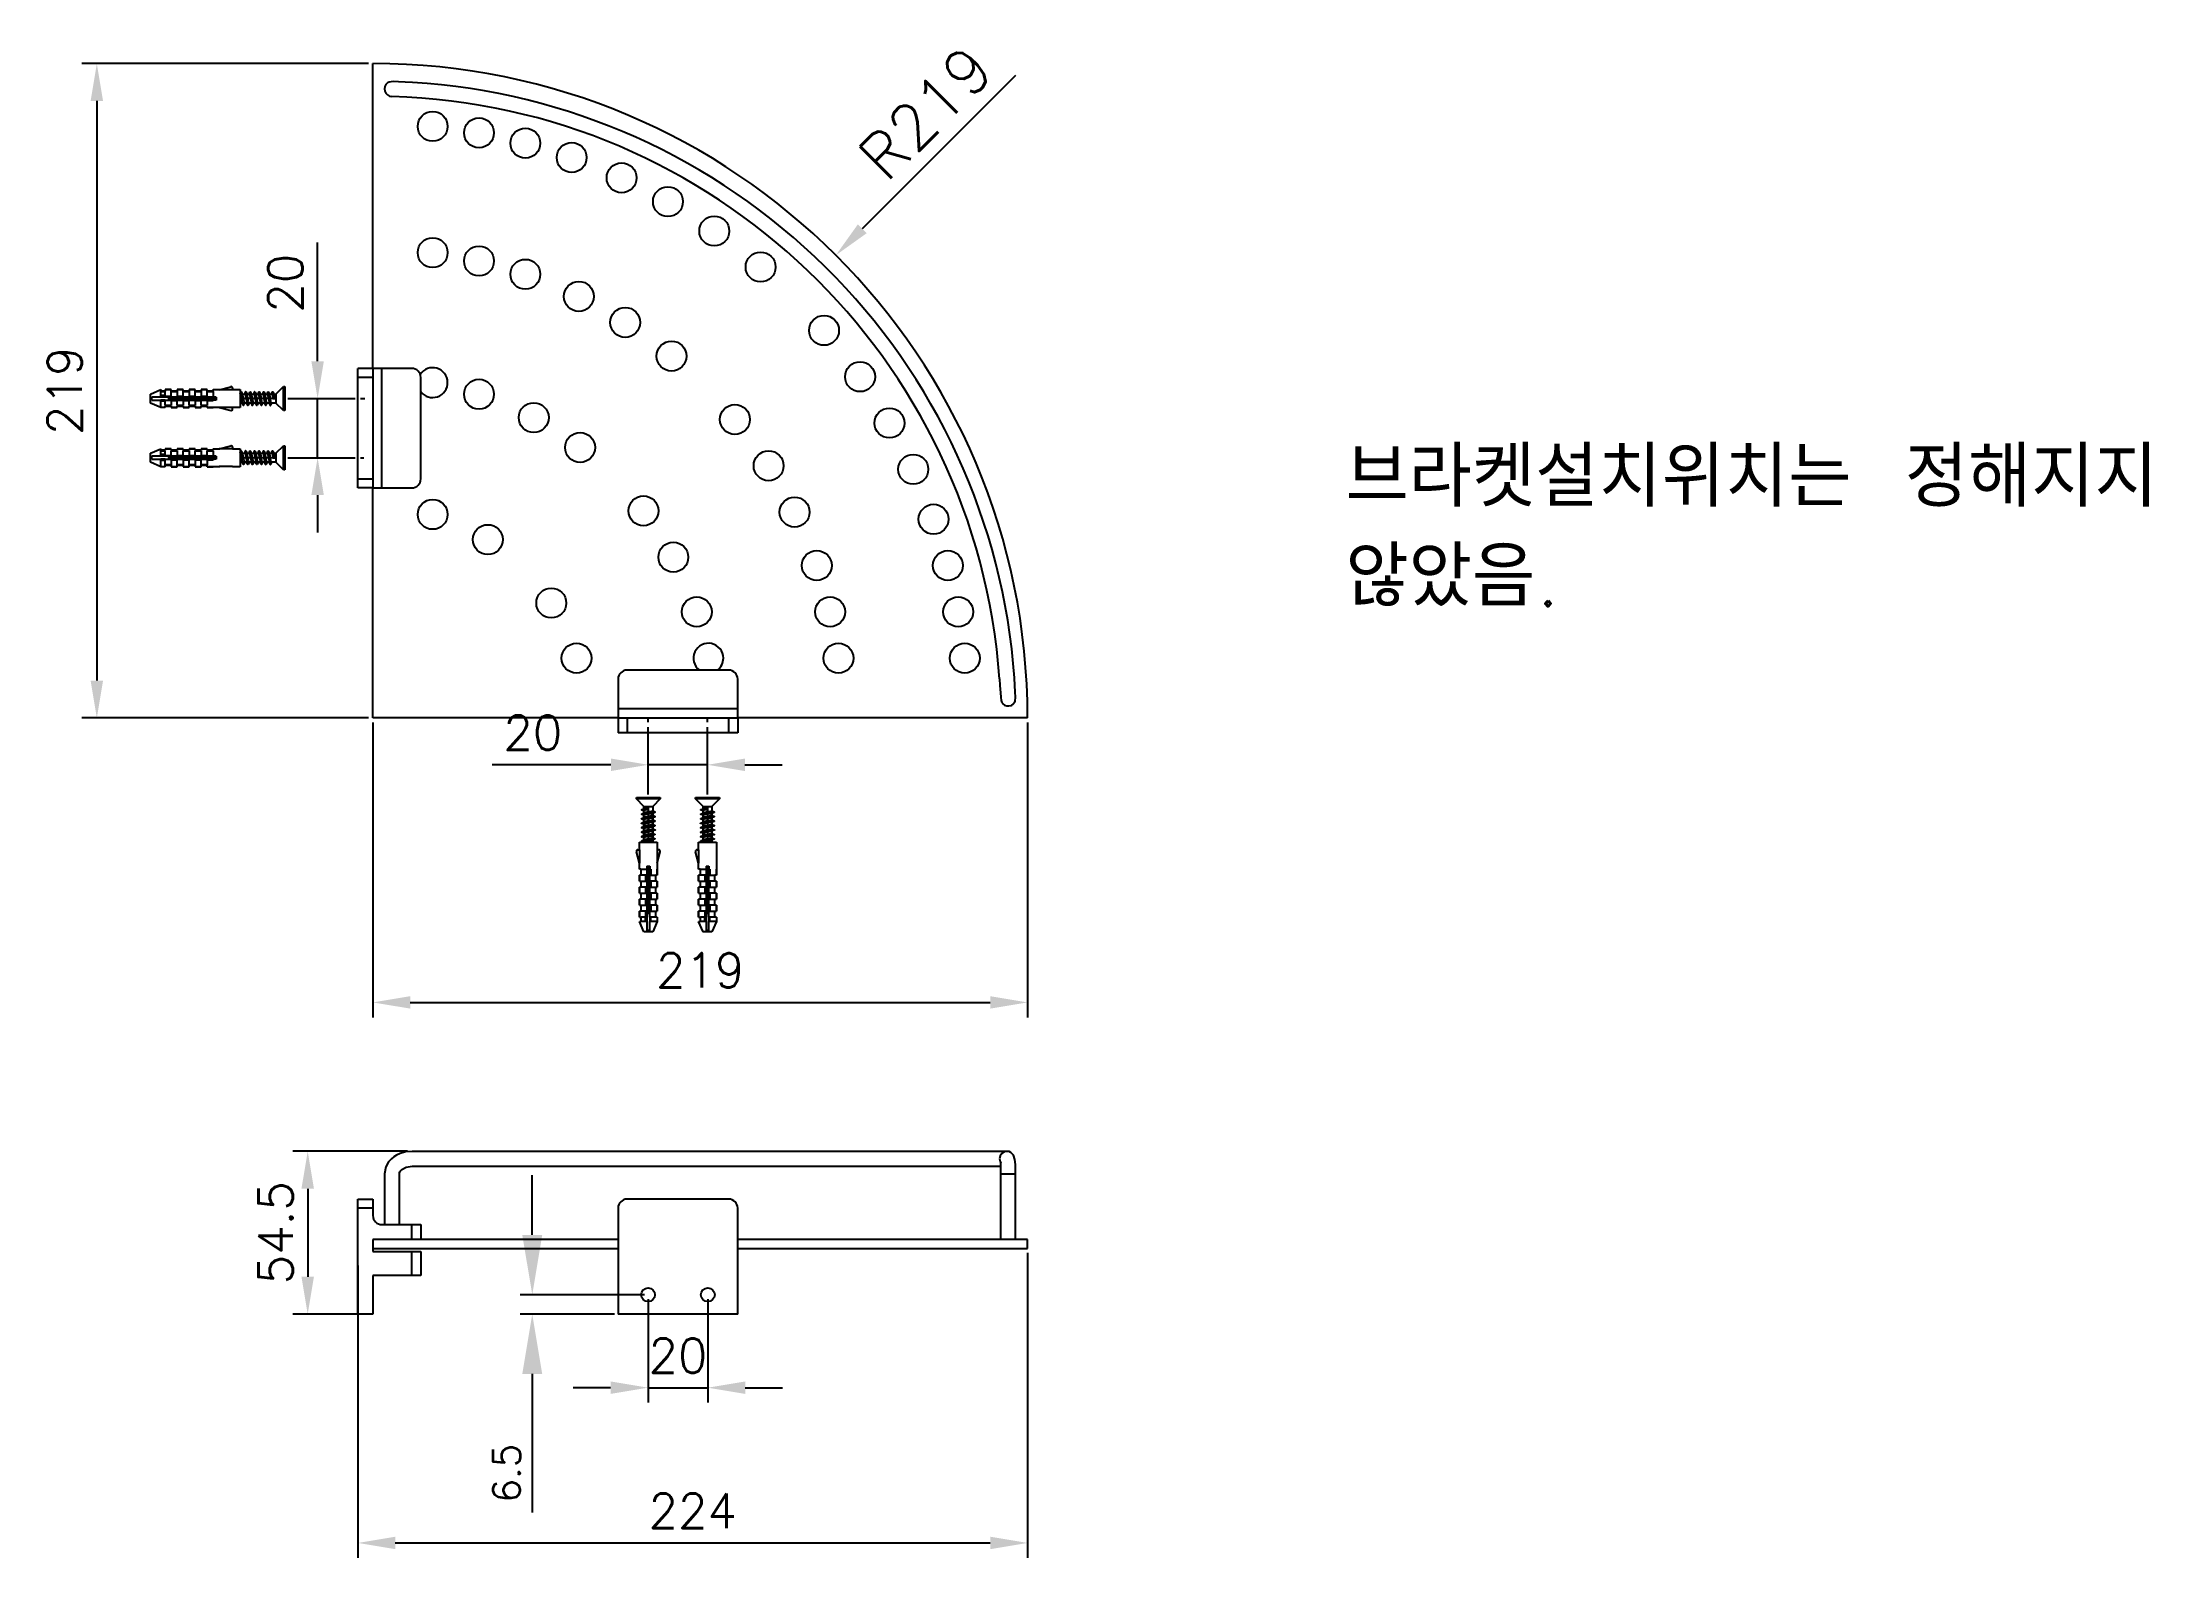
# Model space of a CAD drawing. Extents: x -4534 to -3829, y -2022 to -1514.
import ezdxf

# ---------------------------------------------------------------- set-up
doc = ezdxf.new("R2010")
doc.units = 0
doc.header["$LTSCALE"] = 23.1
doc.header["$MEASUREMENT"] = 0
doc.linetypes.add('CENTER', pattern=[0.6, 0.375, -0.075, 0.075, -0.075])
doc.layers.get('0').update_dxf_attribs({"linetype": 'CONTINUOUS'})
doc.layers.get('Defpoints').update_dxf_attribs({"linetype": 'CONTINUOUS'})
doc.layers.add('IGES_LEVEL_0_-_VISIBLE', color=253, linetype='CONTINUOUS')
doc.layers.add('IGES_LEVEL_0_-_VISIBLETAN2', color=253, linetype='CONTINUOUS')
doc.styles.get("Standard").update_dxf_attribs({"font": 'txt.shx', "bigfont": 'whgtxt.shx'})
doc.dimstyles.new('a', dxfattribs={"dimtxt": 3, "dimasz": 2.5, "dimexe": 2.5, "dimexo": 1, "dimgap": 1, "dimtad": 1, "dimdsep": 46, "dimtxsty": 'Standard', "dimcen": 0, "dimclrd": 2, "dimclre": 2, "dimclrt": 2, "dimadec": 1, "dimazin": 2, "dimtfac": 1, "dimtmove": 0, "dimatfit": 3, "dimfxl": 0, "dimtolj": 1, "dimtzin": 0, "dimarcsym": 0})
doc.dimstyles.get("Standard").update_dxf_attribs({"dimtxt": 2.5, "dimasz": 0.18, "dimexe": 0.18, "dimexo": 0.0625, "dimgap": 0.09, "dimtad": 0, "dimtih": 1, "dimtoh": 1, "dimdec": 4, "dimzin": 0, "dimdsep": 46, "dimtxsty": 'Standard', "dimcen": 0.09, "dimadec": 0, "dimazin": 0, "dimtp": 0.001, "dimtm": 0.001, "dimtfac": 1, "dimtdec": 4, "dimtofl": 0, "dimtmove": 0, "dimatfit": 0, "dimfxl": 0, "dimtolj": 1, "dimtzin": 0, "dimarcsym": 0})

msp = doc.modelspace()

# ---------------------------------------------------------------- texts
at = {"insert": (-4097.573, -1649.739), "char_height": 20, "width": 308.07009, "attachment_point": 1}
msp.add_mtext('브라켓설치위치는 정해지지 않았음.', dxfattribs=at)

# ---------------------------------------------------------------- blocks, each defined once
blk = doc.blocks.new('*D119')
at = {"color": 2, "lineweight": -2}
for p, q in [((-4422.91, -1741.91), (-4422.91, -1840.61)), ((-4203.91, -1741.91), (-4203.91, -1840.61)), ((-4410.41, -1835.61), (-4216.41, -1835.61))]:
    blk.add_line(p, q, dxfattribs=at)
at = {"color": 2}
for points in [[(-4410.41, -1833.53), (-4410.41, -1837.69), (-4422.91, -1835.61)], [(-4216.41, -1833.53), (-4216.41, -1837.69), (-4203.91, -1835.61)]]:
    blk.add_solid(points, dxfattribs=at)
at = {"layer": 'Defpoints', "color": 0}
for p in [(-4422.91, -1740.41), (-4203.91, -1740.41), (-4203.91, -1835.61)]:
    blk.add_point(p, dxfattribs=at)
at = {"color": 2, "insert": (-4313.41, -1824.86), "char_height": 11.5, "attachment_point": 5}
blk.add_mtext('\\A1;219', dxfattribs=at)
blk = doc.blocks.new('*D120')
at = {"color": 2, "lineweight": -2}
for p, q in [((-4427.91, -1923.7), (-4427.91, -2021.52)), ((-4203.91, -1919.45), (-4203.91, -2021.52)), ((-4415.41, -2016.52), (-4216.41, -2016.52))]:
    blk.add_line(p, q, dxfattribs=at)
at = {"color": 2}
for points in [[(-4415.41, -2014.43), (-4415.41, -2018.6), (-4427.91, -2016.52)], [(-4216.41, -2014.43), (-4216.41, -2018.6), (-4203.91, -2016.52)]]:
    blk.add_solid(points, dxfattribs=at)
at = {"layer": 'Defpoints', "color": 0}
for p in [(-4427.91, -1922.2), (-4203.91, -1917.95), (-4203.91, -2016.52)]:
    blk.add_point(p, dxfattribs=at)
at = {"color": 2, "insert": (-4315.91, -2005.77), "char_height": 11.5, "attachment_point": 5}
blk.add_mtext('\\A1;224', dxfattribs=at)
blk = doc.blocks.new('*D121')
at = {"color": 2, "lineweight": -2}
for p, q in [((-4411.31, -1885.45), (-4449.71, -1885.45)), ((-4444.71, -1897.95), (-4444.71, -1927.45)), ((-4426.91, -1939.95), (-4449.71, -1939.95))]:
    blk.add_line(p, q, dxfattribs=at)
at = {"color": 2}
for points in [[(-4446.8, -1897.95), (-4442.63, -1897.95), (-4444.71, -1885.45)], [(-4446.8, -1927.45), (-4442.63, -1927.45), (-4444.71, -1939.95)]]:
    blk.add_solid(points, dxfattribs=at)
at = {"layer": 'Defpoints', "color": 0}
for p in [(-4409.81, -1885.45), (-4444.71, -1939.95), (-4425.41, -1939.95)]:
    blk.add_point(p, dxfattribs=at)
at = {"color": 2, "insert": (-4455.46, -1912.7), "char_height": 11.5, "attachment_point": 5, "rotation": 90}
blk.add_mtext('\\A1;54.5', dxfattribs=at)
blk = doc.blocks.new('*D123')
at = {"color": 2}
blk.add_line((-4207.95, -1525.45), (-4259.21, -1576.71), dxfattribs=at)
blk.add_solid([(-4260.69, -1575.24), (-4257.74, -1578.19), (-4268.05, -1585.55)], dxfattribs=at)
at = {"layer": 'Defpoints', "color": 0}
for p in [(-4268.05, -1585.55), (-4444.83, -1762.33)]:
    blk.add_point(p, dxfattribs=at)
at = {"color": 2, "insert": (-4238, -1537.82), "char_height": 15, "attachment_point": 5, "rotation": 45}
blk.add_mtext('\\A1;R219', dxfattribs=at)
blk = doc.blocks.new('*D124')
at = {"color": 2, "lineweight": -2}
for p, q in [((-4330.87, -1934.95), (-4330.87, -1969.55)), ((-4310.87, -1934.95), (-4310.87, -1969.55)), ((-4343.37, -1964.55), (-4355.87, -1964.55)), ((-4330.87, -1964.55), (-4310.87, -1964.55)), ((-4298.37, -1964.55), (-4285.87, -1964.55))]:
    blk.add_line(p, q, dxfattribs=at)
at = {"color": 2}
for points in [[(-4343.37, -1962.47), (-4343.37, -1966.64), (-4330.87, -1964.55)], [(-4298.37, -1962.47), (-4298.37, -1966.64), (-4310.87, -1964.55)]]:
    blk.add_solid(points, dxfattribs=at)
at = {"layer": 'Defpoints', "color": 0}
for p in [(-4330.87, -1933.45), (-4310.87, -1933.45), (-4310.87, -1964.55)]:
    blk.add_point(p, dxfattribs=at)
at = {"color": 2, "insert": (-4320.87, -1953.8), "char_height": 11.5, "attachment_point": 5}
blk.add_mtext('\\A1;20', dxfattribs=at)
blk = doc.blocks.new('*D128')
at = {"color": 2, "lineweight": -2}
for p, q in [((-4424.41, -1521.41), (-4520.25, -1521.41)), ((-4515.25, -1533.91), (-4515.25, -1727.91)), ((-4424.41, -1740.41), (-4520.25, -1740.41))]:
    blk.add_line(p, q, dxfattribs=at)
at = {"color": 2}
for points in [[(-4517.34, -1533.91), (-4513.17, -1533.91), (-4515.25, -1521.41)], [(-4517.34, -1727.91), (-4513.17, -1727.91), (-4515.25, -1740.41)]]:
    blk.add_solid(points, dxfattribs=at)
at = {"layer": 'Defpoints', "color": 0}
for p in [(-4422.91, -1521.41), (-4515.25, -1740.41), (-4422.91, -1740.41)]:
    blk.add_point(p, dxfattribs=at)
at = {"color": 2, "insert": (-4526, -1630.91), "char_height": 11.5, "attachment_point": 5, "rotation": 90}
blk.add_mtext('\\A1;219', dxfattribs=at)
blk = doc.blocks.new('*D109')
at = {"color": 2, "lineweight": -2}
for p, q in [((-4369.59, -1913.45), (-4369.59, -1893.45)), ((-4332.07, -1933.45), (-4373.59, -1933.45)), ((-4342.07, -1939.95), (-4373.59, -1939.95)), ((-4369.59, -1959.95), (-4369.59, -2006.35))]:
    blk.add_line(p, q, dxfattribs=at)
at = {"color": 2}
for points in [[(-4372.93, -1913.45), (-4366.26, -1913.45), (-4369.59, -1933.45)], [(-4372.93, -1959.95), (-4366.26, -1959.95), (-4369.59, -1939.95)]]:
    blk.add_solid(points, dxfattribs=at)
at = {"layer": 'Defpoints', "color": 0}
for p in [(-4369.59, -1933.45), (-4330.87, -1933.45), (-4340.87, -1939.95)]:
    blk.add_point(p, dxfattribs=at)
at = {"color": 2, "insert": (-4378.19, -1993.15), "char_height": 9.2, "attachment_point": 5, "rotation": 90}
blk.add_mtext('\\A1;6.5', dxfattribs=at)
blk = doc.blocks.new('*D112')
at = {"color": 2, "lineweight": -2}
for p, q in [((-4441.4, -1621.02), (-4441.4, -1581.27)), ((-4446.35, -1633.52), (-4428.9, -1633.52)), ((-4441.4, -1653.32), (-4441.4, -1633.52)), ((-4447.35, -1653.32), (-4428.9, -1653.32)), ((-4441.4, -1665.82), (-4441.4, -1678.32))]:
    blk.add_line(p, q, dxfattribs=at)
at = {"color": 2}
for points in [[(-4443.49, -1621.02), (-4439.32, -1621.02), (-4441.4, -1633.52)], [(-4443.49, -1665.82), (-4439.32, -1665.82), (-4441.4, -1653.32)]]:
    blk.add_solid(points, dxfattribs=at)
at = {"layer": 'Defpoints', "color": 0}
for p in [(-4451.35, -1633.52), (-4441.4, -1633.52), (-4452.35, -1653.32)]:
    blk.add_point(p, dxfattribs=at)
at = {"color": 2, "insert": (-4452.15, -1594.9), "char_height": 11.5, "attachment_point": 5, "rotation": 90}
blk.add_mtext('\\A1;20', dxfattribs=at)
blk = doc.blocks.new('*D113')
at = {"color": 2, "lineweight": -2}
for p, q in [((-4330.77, -1761.03), (-4330.77, -1743.59)), ((-4310.97, -1762.03), (-4310.97, -1743.59)), ((-4343.27, -1756.09), (-4383.02, -1756.09)), ((-4310.97, -1756.09), (-4330.77, -1756.09)), ((-4298.47, -1756.09), (-4285.97, -1756.09))]:
    blk.add_line(p, q, dxfattribs=at)
at = {"color": 2}
for points in [[(-4343.27, -1754), (-4343.27, -1758.17), (-4330.77, -1756.09)], [(-4298.47, -1754), (-4298.47, -1758.17), (-4310.97, -1756.09)]]:
    blk.add_solid(points, dxfattribs=at)
at = {"layer": 'Defpoints', "color": 0}
for p in [(-4330.77, -1756.09), (-4330.77, -1766.03), (-4310.97, -1767.03)]:
    blk.add_point(p, dxfattribs=at)
at = {"color": 2, "insert": (-4369.4, -1745.34), "char_height": 11.5, "attachment_point": 5}
blk.add_mtext('\\A1;20', dxfattribs=at)

# ---------------------------------------------------------------- dimensions: what is measured, and where the dimension line sits
dim = msp.add_radius_dim(center=(-4444.829, -1762.328), mpoint=(-4268.052, -1585.552), text='R219', dimstyle='a', override={"dimscale": 5, "dimasz": 2.5, "dimtofl": 0, "dimlwd": 65535})
dim.commit()
dim.dimension.update_dxf_attribs({"geometry": '*D123', "text_midpoint": (-4238, -1537.822)})
for base, p1, p2, angle, dimstyle, override, picture, middle in [((-4515.254, -1740.408), (-4422.908, -1521.408), (-4422.908, -1740.408), 90, 'Standard', {"dimscale": 5, "dimtxt": 2.3, "dimasz": 2.5, "dimexe": 1, "dimexo": 0.3, "dimgap": 1, "dimtad": 1, "dimtih": 0, "dimtoh": 0, "dimdec": 0, "dimcen": 0, "dimclrd": 2, "dimclre": 2, "dimclrt": 2, "dimtp": 0.1, "dimtm": 0, "dimtfac": 0.5, "dimtdec": 2, "dimtofl": 1, "dimatfit": 3}, '*D128', (-4526.004, -1630.908)), ((-4441.403, -1633.523), (-4452.349, -1653.323), (-4451.349, -1633.523), 90, 'a', {"dimscale": 5, "dimtxt": 2.3, "dimdec": 0}, '*D112', (-4452.153, -1594.898)), ((-4330.774, -1756.088), (-4310.974, -1767.033), (-4330.774, -1766.033), 180, 'a', {"dimscale": 5, "dimtxt": 2.3, "dimdec": 0}, '*D113', (-4369.399, -1745.338)), ((-4444.714, -1939.954), (-4409.807, -1885.454), (-4425.408, -1939.954), 90, 'Standard', {"dimscale": 5, "dimtxt": 2.3, "dimasz": 2.5, "dimexe": 1, "dimexo": 0.3, "dimgap": 1, "dimtad": 1, "dimtih": 0, "dimtoh": 0, "dimdec": 1, "dimcen": 0, "dimclrd": 2, "dimclre": 2, "dimclrt": 2, "dimtp": 0.1, "dimtm": 0, "dimtfac": 0.5, "dimtdec": 2, "dimtofl": 1, "dimatfit": 3}, '*D121', (-4455.464, -1912.704))]:
    dim = msp.add_linear_dim(base=base, p1=p1, p2=p2, angle=angle, dimstyle=dimstyle, override=override)
    dim.commit()
    dim.dimension.update_dxf_attribs({"geometry": picture, "text_midpoint": middle})
for base, p1, p2, picture, middle in [((-4203.908, -1835.61), (-4422.908, -1740.408), (-4203.908, -1740.408), '*D119', (-4313.408, -1824.86)), ((-4203.908, -2016.517), (-4427.908, -1922.204), (-4203.908, -1917.954), '*D120', (-4315.908, -2005.767))]:
    dim = msp.add_linear_dim(base=base, p1=p1, p2=p2, dimstyle='Standard', override={"dimscale": 5, "dimtxt": 2.3, "dimasz": 2.5, "dimexe": 1, "dimexo": 0.3, "dimgap": 1, "dimtad": 1, "dimtih": 0, "dimtoh": 0, "dimdec": 0, "dimcen": 0, "dimclrd": 2, "dimclre": 2, "dimclrt": 2, "dimtp": 0.1, "dimtm": 0, "dimtfac": 0.5, "dimtdec": 2, "dimtofl": 1, "dimatfit": 3})
    dim.commit()
    dim.dimension.update_dxf_attribs({"geometry": picture, "text_midpoint": middle})
dim = msp.add_linear_dim(base=(-4369.595, -1933.454), p1=(-4340.874, -1939.954), p2=(-4330.874, -1933.454), angle=90, dimstyle='Standard', override={"dimscale": 4, "dimtxt": 2.3, "dimasz": 5, "dimexe": 1, "dimexo": 0.3, "dimgap": 1, "dimtad": 1, "dimtih": 0, "dimtoh": 0, "dimdec": 1, "dimcen": 0, "dimclrd": 2, "dimclre": 2, "dimclrt": 2, "dimtp": 0.1, "dimtm": 0, "dimtfac": 0.5, "dimtdec": 2, "dimatfit": 3})
dim.commit()
dim.dimension.update_dxf_attribs({"geometry": '*D109', "text_midpoint": (-4369.595, -1993.154), "dimtype": 160})
dim = msp.add_linear_dim(base=(-4310.874, -1964.555), p1=(-4330.874, -1933.454), p2=(-4310.874, -1933.454), dimstyle='Standard', override={"dimscale": 5, "dimtxt": 2.3, "dimasz": 2.5, "dimexe": 1, "dimexo": 0.3, "dimgap": 1, "dimtad": 1, "dimtih": 0, "dimtoh": 0, "dimdec": 0, "dimcen": 0, "dimclrd": 2, "dimclre": 2, "dimclrt": 2, "dimtp": 0.1, "dimtm": 0, "dimtfac": 0.5, "dimtdec": 2, "dimtofl": 1, "dimatfit": 3})
dim.commit()
dim.dimension.update_dxf_attribs({"geometry": '*D124', "text_midpoint": (-4320.874, -1964.555), "dimtype": 160})

# ---------------------------------------------------------------- linework, layer by layer
at = {"color": 7, "linetype": 'Continuous'}
for p, q in [((-4422.908, -1623.423), (-4422.908, -1521.408)), ((-4422.908, -1623.423), (-4427.908, -1623.423)), ((-4427.908, -1626.423), (-4427.908, -1623.423)), ((-4422.908, -1626.423), (-4427.908, -1626.423)), ((-4427.908, -1660.423), (-4427.908, -1626.423)), ((-4422.908, -1623.423), (-4422.908, -1626.423)), ((-4419.908, -1623.423), (-4422.908, -1623.423)), ((-4422.908, -1626.423), (-4422.908, -1660.423)), ((-4419.908, -1663.423), (-4419.908, -1623.423)), ((-4409.908, -1623.423), (-4419.908, -1623.423)), ((-4406.908, -1660.423), (-4406.908, -1626.423)), ((-4427.908, -1660.423), (-4422.908, -1660.423)), ((-4427.908, -1663.423), (-4427.908, -1660.423)), ((-4422.908, -1660.423), (-4422.908, -1663.423)), ((-4422.908, -1663.423), (-4427.908, -1663.423)), ((-4422.908, -1740.408), (-4422.908, -1663.423)), ((-4422.908, -1663.423), (-4419.908, -1663.423)), ((-4419.908, -1663.423), (-4409.908, -1663.423)), ((-4303.874, -1724.408), (-4337.874, -1724.408)), ((-4340.874, -1727.408), (-4340.874, -1737.408)), ((-4300.874, -1737.408), (-4300.874, -1727.408)), ((-4340.874, -1740.408), (-4422.908, -1740.408)), ((-4300.874, -1737.408), (-4340.874, -1737.408)), ((-4340.874, -1737.408), (-4340.874, -1740.408)), ((-4340.874, -1740.408), (-4340.874, -1745.408)), ((-4340.874, -1740.408), (-4337.874, -1740.408)), ((-4337.874, -1740.408), (-4337.874, -1745.408)), ((-4337.874, -1740.408), (-4303.874, -1740.408)), ((-4303.874, -1745.408), (-4303.874, -1740.408)), ((-4303.874, -1740.408), (-4300.874, -1740.408)), ((-4300.874, -1740.408), (-4300.874, -1737.408)), ((-4203.908, -1740.408), (-4300.874, -1740.408)), ((-4300.874, -1740.408), (-4300.874, -1745.408)), ((-4337.874, -1745.408), (-4340.874, -1745.408)), ((-4303.874, -1745.408), (-4337.874, -1745.408)), ((-4300.874, -1745.408), (-4303.874, -1745.408)), ((-4210.782, -1885.454), (-4409.807, -1885.454)), ((-4210.708, -1885.455), (-4210.782, -1885.454)), ((-4419.041, -1892.954), (-4419.041, -1909.954)), ((-4414.041, -1909.954), (-4414.041, -1892.954)), ((-4409.807, -1890.454), (-4212.829, -1890.454)), ((-4212.908, -1892.954), (-4212.908, -1914.954)), ((-4212.908, -1892.954), (-4212.167, -1892.954)), ((-4212.167, -1892.954), (-4207.908, -1892.954)), ((-4207.908, -1914.954), (-4207.908, -1892.954)), ((-4427.908, -1901.454), (-4422.908, -1901.454)), ((-4427.908, -1904.454), (-4427.908, -1901.454)), ((-4422.908, -1901.454), (-4422.908, -1904.454)), ((-4303.874, -1901.454), (-4337.874, -1901.454)), ((-4427.908, -1939.954), (-4427.908, -1904.454)), ((-4422.908, -1904.454), (-4427.908, -1904.454)), ((-4422.908, -1904.454), (-4422.908, -1906.954)), ((-4340.874, -1904.454), (-4340.874, -1939.954)), ((-4300.874, -1939.954), (-4300.874, -1904.454)), ((-4422.908, -1914.954), (-4422.908, -1917.954)), ((-4340.874, -1914.954), (-4422.908, -1914.954)), ((-4419.908, -1909.954), (-4409.908, -1909.954)), ((-4409.908, -1914.954), (-4409.908, -1909.954)), ((-4409.908, -1909.954), (-4406.908, -1909.954)), ((-4406.908, -1909.954), (-4406.908, -1914.954)), ((-4203.908, -1914.954), (-4300.874, -1914.954)), ((-4203.908, -1917.954), (-4203.908, -1914.954)), ((-4422.908, -1917.954), (-4340.874, -1917.954)), ((-4422.908, -1917.954), (-4422.908, -1918.954)), ((-4422.908, -1918.954), (-4409.908, -1918.954)), ((-4409.908, -1926.954), (-4409.908, -1918.954)), ((-4409.908, -1918.954), (-4406.908, -1918.954)), ((-4406.908, -1918.954), (-4406.908, -1926.954)), ((-4300.874, -1917.954), (-4203.908, -1917.954)), ((-4409.908, -1926.954), (-4422.908, -1926.954)), ((-4422.908, -1926.954), (-4422.908, -1939.954)), ((-4406.908, -1926.954), (-4409.908, -1926.954)), ((-4422.908, -1939.954), (-4427.908, -1939.954)), ((-4300.874, -1939.954), (-4340.874, -1939.954))]:
    msp.add_line(p, q, dxfattribs=at)
at = {"color": 1, "linetype": 'CENTER'}
for p, q in [((-4451.349, -1633.523), (-4425.595, -1633.523)), ((-4451.349, -1653.323), (-4425.939, -1653.323)), ((-4330.774, -1766.033), (-4330.774, -1740.279)), ((-4310.974, -1766.033), (-4310.974, -1740.624))]:
    msp.add_line(p, q, dxfattribs=at)
at = {"color": 7, "linetype": 'Continuous', "flags": 128}
for points in [[(-4409.655, -1527.733), (-4412.117, -1527.597), (-4414.396, -1527.496), (-4416.109, -1527.446), (-4417.48, -1527.624), (-4417.981, -1527.884)], [(-4213.276, -1727.356), (-4213.129, -1729.56), (-4212.987, -1732.02), (-4212.868, -1733.441), (-4212.696, -1734.617), (-4212.48, -1735.281), (-4212.341, -1735.492), (-4212.259, -1735.589), (-4212.214, -1735.637), (-4212.167, -1735.685)], [(-4209.448, -1736.195), (-4209.21, -1736.102), (-4208.728, -1735.759), (-4208.532, -1735.56), (-4208.356, -1735.336), (-4208.206, -1735.088), (-4208.088, -1734.813), (-4207.935, -1733.402), (-4208.007, -1731.641), (-4208.123, -1729.525), (-4208.289, -1726.999)], [(-4409.807, -1885.454), (-4411.978, -1885.664), (-4413.749, -1886.17), (-4415.053, -1886.778), (-4415.915, -1887.322), (-4416.713, -1887.966), (-4417.672, -1889.014), (-4418.592, -1890.642), (-4419.041, -1892.954)], [(-4210.782, -1885.454), (-4211.737, -1885.644), (-4212.546, -1886.186), (-4213.086, -1886.997), (-4213.276, -1887.954)], [(-4213.276, -1887.954), (-4213.086, -1888.91), (-4212.834, -1889.375)], [(-4207.908, -1892.954), (-4207.928, -1891.168), (-4207.971, -1889.812), (-4208.116, -1888.188), (-4208.638, -1886.701), (-4209.47, -1885.848), (-4210.081, -1885.56), (-4210.782, -1885.454)], [(-4414.041, -1892.954), (-4414.008, -1892.663), (-4413.879, -1892.321), (-4413.618, -1891.932), (-4413.182, -1891.512), (-4411.735, -1890.757), (-4409.807, -1890.454)], [(-4212.931, -1889.436), (-4212.967, -1889.444), (-4212.971, -1889.853), (-4212.954, -1890.291), (-4212.932, -1890.957), (-4212.914, -1891.878), (-4212.91, -1892.409), (-4212.908, -1892.954)]]:
    msp.add_lwpolyline(points, dxfattribs=at)
at = {"color": 7, "linetype": 'Continuous'}
for centre, radius in [((-4402.908, -1542.416), 5), ((-4387.408, -1544.6), 5), ((-4371.908, -1548.054), 5), ((-4356.408, -1552.848), 5), ((-4339.701, -1559.639), 5), ((-4324.201, -1567.614), 5), ((-4308.701, -1577.443), 5), ((-4402.908, -1584.687), 5), ((-4387.408, -1587.474), 5), ((-4293.201, -1589.488), 5), ((-4371.908, -1591.922), 5), ((-4354.007, -1599.335), 5), ((-4338.507, -1608.025), 5), ((-4271.988, -1610.701), 5), ((-4323.007, -1619.294), 5), ((-4387.408, -1632.076), 5), ((-4259.943, -1626.201), 5), ((-4369.106, -1639.903), 5), ((-4301.794, -1640.507), 5), ((-4250.114, -1641.701), 5), ((-4353.606, -1649.892), 5), ((-4290.525, -1656.007), 5), ((-4242.139, -1657.201), 5), ((-4402.908, -1672.283), 5), ((-4332.392, -1671.105), 5), ((-4281.835, -1671.507), 5), ((-4235.348, -1673.908), 5), ((-4384.444, -1680.73), 5), ((-4322.403, -1686.605), 5), ((-4274.423, -1689.408), 5), ((-4230.555, -1689.408), 5), ((-4363.23, -1701.943), 5), ((-4314.577, -1704.908), 5), ((-4269.975, -1704.908), 5), ((-4227.1, -1704.908), 5), ((-4354.783, -1720.408), 5), ((-4267.187, -1720.408), 5), ((-4224.916, -1720.408), 5), ((-4330.874, -1933.454), 2.3), ((-4310.874, -1933.454), 2.3)]:
    msp.add_circle(centre, radius, dxfattribs=at)
for centre, radius, start, end in [((-4422.908, -1740.408), 219, 0, 90), ((-4416.541, -1529.925), 2.5, 125.193649, 268.328077), ((-4422.741, -1742.334), 215, 45.300292, 86.510502), ((-4422.741, -1742.334), 210, 4.090082, 88.328077), ((-4422.741, -1742.334), 215, 4.090082, 45.300292), ((-4409.908, -1626.423), 3, 0, 90), ((-4402.908, -1628.176), 5, 216.869898, 146.558672), ((-4409.908, -1660.423), 3, 270, 0), ((-4310.676, -1720.408), 5, 0, 233.130102), ((-4337.874, -1727.408), 3, 90, 180), ((-4310.676, -1720.408), 5, 306.869898, 0), ((-4303.874, -1727.408), 3, 0, 90), ((-4210.408, -1733.908), 2.5, 225.300292, 292.720676), ((-4337.874, -1904.454), 3, 90, 180), ((-4303.874, -1904.454), 3, 0, 90), ((-4419.908, -1906.954), 3, 180, 270)]:
    msp.add_arc(centre, radius, start, end, dxfattribs=at)
at = {"layer": 'IGES_LEVEL_0_-_VISIBLE', "color": 0}
for p, q in [((-4497.349, -1632.023), (-4493.849, -1630.523)), ((-4497.349, -1635.023), (-4497.349, -1632.023)), ((-4493.849, -1633.023), (-4496.849, -1633.023)), ((-4496.849, -1634.023), (-4496.849, -1633.023)), ((-4496.849, -1634.023), (-4493.849, -1634.023)), ((-4493.849, -1630.523), (-4493.849, -1631.023)), ((-4493.849, -1631.173), (-4493.849, -1631.023)), ((-4492.349, -1631.023), (-4493.849, -1631.023)), ((-4493.849, -1631.173), (-4492.349, -1631.173)), ((-4493.849, -1632.475), (-4493.849, -1631.173)), ((-4493.849, -1632.718), (-4493.849, -1632.475)), ((-4492.349, -1632.475), (-4493.849, -1632.475)), ((-4493.849, -1633.023), (-4493.849, -1632.718)), ((-4493.849, -1632.718), (-4492.349, -1632.718)), ((-4492.349, -1633.023), (-4493.849, -1633.023)), ((-4492.349, -1634.023), (-4493.849, -1634.023)), ((-4493.849, -1634.327), (-4493.849, -1634.023)), ((-4493.849, -1634.327), (-4492.349, -1634.327)), ((-4493.849, -1636.523), (-4493.849, -1634.327)), ((-4492.349, -1630.523), (-4490.349, -1630.523)), ((-4492.349, -1630.523), (-4492.349, -1631.023)), ((-4490.349, -1630.525), (-4492.349, -1630.525)), ((-4492.349, -1632.475), (-4492.349, -1631.173)), ((-4492.349, -1632.718), (-4492.349, -1632.475)), ((-4492.349, -1632.718), (-4490.349, -1632.718)), ((-4492.349, -1632.718), (-4492.349, -1633.023)), ((-4490.349, -1633.023), (-4492.349, -1633.023)), ((-4492.349, -1634.023), (-4490.349, -1634.023)), ((-4492.349, -1634.327), (-4492.349, -1634.023)), ((-4492.349, -1635.872), (-4492.349, -1634.327)), ((-4491.349, -1633.523), (-4491.197, -1633.443)), ((-4490.604, -1633.889), (-4491.349, -1633.523)), ((-4491.347, -1633.523), (-4490.834, -1633.523)), ((-4490.82, -1633.539), (-4491.347, -1633.523)), ((-4491.197, -1633.443), (-4491.071, -1633.023)), ((-4490.834, -1633.523), (-4490.741, -1633.644)), ((-4490.741, -1633.644), (-4490.734, -1633.654)), ((-4490.673, -1633.023), (-4490.472, -1633.282)), ((-4490.583, -1633.147), (-4490.298, -1633.023)), ((-4490.317, -1633.523), (-4490.472, -1633.282)), ((-4490.349, -1631.023), (-4490.349, -1630.523)), ((-4488.349, -1631.023), (-4490.349, -1631.023)), ((-4490.349, -1631.173), (-4488.349, -1631.173)), ((-4490.349, -1632.718), (-4490.349, -1631.173)), ((-4490.349, -1632.718), (-4490.349, -1633.023)), ((-4488.349, -1633.023), (-4490.349, -1633.023)), ((-4490.349, -1634.023), (-4488.349, -1634.023)), ((-4490.349, -1634.023), (-4490.349, -1634.327)), ((-4488.349, -1634.327), (-4490.349, -1634.327)), ((-4490.349, -1634.327), (-4490.349, -1635.872)), ((-4490.317, -1633.523), (-4489.339, -1633.523)), ((-4489.325, -1633.577), (-4490.301, -1633.554)), ((-4489.031, -1634.023), (-4489.168, -1633.023)), ((-4488.731, -1633.523), (-4488.86, -1633.023)), ((-4488.731, -1633.523), (-4487.839, -1633.523)), ((-4488.611, -1634.023), (-4488.731, -1633.523)), ((-4487.825, -1633.602), (-4488.715, -1633.588)), ((-4488.349, -1630.523), (-4486.349, -1630.523)), ((-4488.349, -1630.523), (-4488.349, -1631.023)), ((-4486.349, -1630.525), (-4488.349, -1630.525)), ((-4488.349, -1631.173), (-4488.349, -1632.718)), ((-4488.349, -1632.718), (-4486.349, -1632.718)), ((-4488.349, -1632.718), (-4488.349, -1633.023)), ((-4486.349, -1633.023), (-4488.349, -1633.023)), ((-4488.349, -1634.023), (-4486.349, -1634.023)), ((-4488.349, -1634.327), (-4488.349, -1634.023)), ((-4488.349, -1635.872), (-4488.349, -1634.327)), ((-4487.929, -1633.023), (-4487.751, -1634.023)), ((-4487.543, -1634.023), (-4487.654, -1633.023)), ((-4487.282, -1633.023), (-4487.103, -1634.023)), ((-4487.192, -1633.523), (-4486.339, -1633.523)), ((-4486.324, -1633.615), (-4487.177, -1633.609)), ((-4486.42, -1633.023), (-4486.339, -1633.523)), ((-4486.349, -1631.023), (-4486.349, -1630.523)), ((-4484.349, -1631.023), (-4486.349, -1631.023)), ((-4486.349, -1631.173), (-4484.349, -1631.173)), ((-4486.349, -1632.718), (-4486.349, -1631.173)), ((-4486.349, -1632.718), (-4486.349, -1633.023)), ((-4484.349, -1633.023), (-4486.349, -1633.023)), ((-4486.349, -1634.023), (-4484.349, -1634.023)), ((-4486.349, -1634.023), (-4486.349, -1634.327)), ((-4484.349, -1634.327), (-4486.349, -1634.327)), ((-4486.349, -1634.327), (-4486.349, -1635.872)), ((-4486.257, -1634.023), (-4486.339, -1633.523)), ((-4486.099, -1633.523), (-4486.151, -1633.023)), ((-4486.099, -1633.523), (-4486.046, -1634.023)), ((-4485.773, -1633.023), (-4485.692, -1633.523)), ((-4485.692, -1633.523), (-4485.61, -1634.023)), ((-4485.691, -1633.523), (-4485.349, -1633.523)), ((-4485.224, -1633.617), (-4485.677, -1633.617)), ((-4485.349, -1633.523), (-4485.349, -1633.023)), ((-4485.224, -1633.023), (-4485.224, -1633.617)), ((-4484.651, -1633.023), (-4484.546, -1634.023)), ((-4484.349, -1630.523), (-4482.349, -1630.523)), ((-4484.349, -1630.523), (-4484.349, -1631.023)), ((-4482.349, -1630.525), (-4484.349, -1630.525)), ((-4484.349, -1631.173), (-4484.349, -1632.718)), ((-4484.349, -1632.718), (-4482.349, -1632.718)), ((-4484.349, -1632.718), (-4484.349, -1633.023)), ((-4482.349, -1633.023), (-4484.349, -1633.023)), ((-4484.349, -1634.023), (-4482.349, -1634.023)), ((-4484.349, -1634.327), (-4484.349, -1634.023)), ((-4484.349, -1635.872), (-4484.349, -1634.327)), ((-4484.192, -1633.523), (-4484.273, -1633.023)), ((-4484.11, -1634.023), (-4484.192, -1633.523)), ((-4483.42, -1633.023), (-4483.339, -1633.523)), ((-4483.339, -1633.523), (-4483.257, -1634.023)), ((-4483.151, -1633.023), (-4483.046, -1634.023)), ((-4482.692, -1633.523), (-4482.773, -1633.023)), ((-4482.61, -1634.023), (-4482.692, -1633.523)), ((-4482.349, -1631.023), (-4482.349, -1630.523)), ((-4480.349, -1631.023), (-4482.349, -1631.023)), ((-4482.349, -1631.173), (-4480.349, -1631.173)), ((-4482.349, -1632.718), (-4482.349, -1631.173)), ((-4482.349, -1632.718), (-4482.349, -1633.023)), ((-4480.349, -1633.023), (-4482.349, -1633.023)), ((-4482.349, -1634.023), (-4480.349, -1634.023)), ((-4482.349, -1634.023), (-4482.349, -1634.327)), ((-4480.349, -1634.327), (-4482.349, -1634.327)), ((-4482.349, -1634.327), (-4482.349, -1635.872)), ((-4481.92, -1633.023), (-4481.839, -1633.523)), ((-4481.839, -1633.523), (-4481.757, -1634.023)), ((-4481.651, -1633.023), (-4481.546, -1634.023)), ((-4481.192, -1633.523), (-4481.273, -1633.023)), ((-4481.11, -1634.023), (-4481.192, -1633.523)), ((-4480.42, -1633.023), (-4480.339, -1633.523)), ((-4480.349, -1630.523), (-4478.349, -1630.523)), ((-4480.349, -1630.523), (-4480.349, -1631.023)), ((-4478.349, -1630.525), (-4480.349, -1630.525)), ((-4480.349, -1631.173), (-4480.349, -1632.718)), ((-4480.349, -1632.718), (-4478.349, -1632.718)), ((-4480.349, -1632.718), (-4480.349, -1633.023)), ((-4478.349, -1633.023), (-4480.349, -1633.023)), ((-4480.349, -1634.023), (-4478.349, -1634.023)), ((-4480.349, -1634.327), (-4480.349, -1634.023)), ((-4480.349, -1635.872), (-4480.349, -1634.327)), ((-4480.339, -1633.523), (-4480.257, -1634.023)), ((-4480.151, -1633.023), (-4480.099, -1633.522)), ((-4480.099, -1633.522), (-4480.046, -1634.023)), ((-4479.692, -1633.523), (-4479.773, -1633.023)), ((-4479.611, -1634.023), (-4479.692, -1633.523)), ((-4478.92, -1633.023), (-4478.839, -1633.523)), ((-4478.839, -1633.523), (-4478.757, -1634.023)), ((-4478.651, -1633.023), (-4478.546, -1634.023)), ((-4478.349, -1631.023), (-4478.349, -1630.523)), ((-4476.349, -1631.023), (-4478.349, -1631.023)), ((-4478.349, -1631.173), (-4476.349, -1631.173)), ((-4478.349, -1632.718), (-4478.349, -1631.173)), ((-4478.349, -1632.718), (-4478.349, -1633.023)), ((-4476.349, -1633.023), (-4478.349, -1633.023)), ((-4478.349, -1634.023), (-4476.349, -1634.023)), ((-4478.349, -1634.023), (-4478.349, -1634.327)), ((-4476.349, -1634.327), (-4478.349, -1634.327)), ((-4478.349, -1634.327), (-4478.349, -1635.872)), ((-4478.192, -1633.523), (-4478.273, -1633.023)), ((-4478.11, -1634.023), (-4478.192, -1633.523)), ((-4477.42, -1633.023), (-4477.339, -1633.523)), ((-4477.339, -1633.523), (-4477.257, -1634.023)), ((-4477.151, -1633.023), (-4477.046, -1634.023)), ((-4476.692, -1633.523), (-4476.773, -1633.023)), ((-4476.61, -1634.023), (-4476.692, -1633.523)), ((-4476.349, -1630.523), (-4474.146, -1630.523)), ((-4476.349, -1631.023), (-4476.349, -1630.523)), ((-4476.349, -1631.173), (-4476.349, -1633.023)), ((-4475.349, -1633.023), (-4476.349, -1633.023)), ((-4475.349, -1634.023), (-4476.349, -1634.023)), ((-4476.349, -1634.023), (-4476.349, -1634.327)), ((-4475.92, -1633.023), (-4475.839, -1633.523)), ((-4475.839, -1633.523), (-4475.757, -1634.023)), ((-4475.651, -1633.023), (-4475.546, -1634.023)), ((-4475.349, -1633.023), (-4475.349, -1634.023)), ((-4474.303, -1630.565), (-4470.478, -1629.54)), ((-4469.849, -1630.565), (-4474.303, -1630.565)), ((-4469.849, -1630.023), (-4469.849, -1630.565)), ((-4469.849, -1630.523), (-4467.349, -1630.523)), ((-4467.349, -1630.523), (-4467.349, -1636.523)), ((-4467.349, -1632.023), (-4467.214, -1632.023)), ((-4467.272, -1632.023), (-4467.053, -1631.35)), ((-4466.918, -1631.287), (-4466.493, -1632.094)), ((-4466.319, -1635.645), (-4466.579, -1634.849)), ((-4466.531, -1632.023), (-4465.714, -1632.023)), ((-4465.772, -1632.023), (-4465.552, -1631.349)), ((-4465.423, -1631.278), (-4464.995, -1632.092)), ((-4464.818, -1635.644), (-4465.081, -1634.845)), ((-4465.032, -1632.023), (-4464.214, -1632.023)), ((-4464.272, -1632.023), (-4464.054, -1631.354)), ((-4463.925, -1631.27), (-4463.495, -1632.09)), ((-4463.318, -1635.647), (-4463.58, -1634.847)), ((-4463.531, -1632.023), (-4462.714, -1632.023)), ((-4462.772, -1632.023), (-4462.554, -1631.352)), ((-4462.425, -1631.274), (-4461.993, -1632.094)), ((-4462.099, -1633.523), (-4462.425, -1631.275)), ((-4462.099, -1633.523), (-4461.804, -1635.691)), ((-4461.819, -1635.646), (-4462.08, -1634.849)), ((-4462.031, -1632.023), (-4461.214, -1632.023)), ((-4461.272, -1632.023), (-4461.053, -1631.35)), ((-4460.919, -1631.286), (-4460.493, -1632.094)), ((-4460.319, -1635.645), (-4460.579, -1634.849)), ((-4460.531, -1632.023), (-4459.714, -1632.023)), ((-4459.772, -1632.023), (-4459.552, -1631.349)), ((-4459.422, -1631.279), (-4458.995, -1632.092)), ((-4458.818, -1635.644), (-4459.081, -1634.845)), ((-4459.032, -1632.023), (-4458.214, -1632.023)), ((-4458.272, -1632.023), (-4458.054, -1631.354)), ((-4457.926, -1631.27), (-4457.495, -1632.09)), ((-4457.318, -1635.646), (-4457.58, -1634.847)), ((-4457.531, -1632.023), (-4456.714, -1632.023)), ((-4456.772, -1632.023), (-4456.554, -1631.352)), ((-4456.425, -1631.274), (-4455.993, -1632.094)), ((-4456.339, -1633.523), (-4456.099, -1633.522)), ((-4455.692, -1633.523), (-4456.339, -1633.523)), ((-4456.099, -1633.522), (-4455.692, -1633.523)), ((-4456.031, -1632.023), (-4455.349, -1632.023)), ((-4455.349, -1632.023), (-4452.849, -1629.523)), ((-4455.349, -1632.023), (-4455.349, -1633.523)), ((-4455.349, -1633.523), (-4455.349, -1635.023)), ((-4452.849, -1629.523), (-4452.349, -1629.523)), ((-4452.849, -1637.523), (-4452.849, -1629.523)), ((-4452.349, -1629.523), (-4452.349, -1637.523)), ((-4493.849, -1636.523), (-4497.349, -1635.023)), ((-4492.349, -1636.52), (-4493.849, -1636.52)), ((-4492.349, -1636.523), (-4493.849, -1636.523)), ((-4490.349, -1635.872), (-4492.349, -1635.872)), ((-4492.349, -1636.023), (-4490.349, -1636.023)), ((-4492.349, -1636.523), (-4492.349, -1636.023)), ((-4490.349, -1636.023), (-4490.349, -1636.523)), ((-4490.349, -1636.52), (-4488.349, -1636.52)), ((-4488.349, -1636.523), (-4490.349, -1636.523)), ((-4486.349, -1635.872), (-4488.349, -1635.872)), ((-4488.349, -1636.023), (-4486.349, -1636.023)), ((-4488.349, -1636.523), (-4488.349, -1636.023)), ((-4486.349, -1636.023), (-4486.349, -1636.523)), ((-4486.349, -1636.52), (-4484.349, -1636.52)), ((-4484.349, -1636.523), (-4486.349, -1636.523)), ((-4482.349, -1635.872), (-4484.349, -1635.872)), ((-4484.349, -1636.023), (-4482.349, -1636.023)), ((-4484.349, -1636.523), (-4484.349, -1636.023)), ((-4482.349, -1636.023), (-4482.349, -1636.523)), ((-4482.349, -1636.52), (-4480.349, -1636.52)), ((-4480.349, -1636.523), (-4482.349, -1636.523)), ((-4478.349, -1635.872), (-4480.349, -1635.872)), ((-4480.349, -1636.023), (-4478.349, -1636.023)), ((-4480.349, -1636.523), (-4480.349, -1636.023)), ((-4478.349, -1636.523), (-4478.349, -1636.023)), ((-4478.349, -1636.52), (-4476.349, -1636.52)), ((-4474.146, -1636.523), (-4478.349, -1636.523)), ((-4474.303, -1636.481), (-4470.478, -1637.506)), ((-4469.849, -1636.481), (-4474.303, -1636.481)), ((-4469.849, -1637.023), (-4469.849, -1636.481)), ((-4467.349, -1636.523), (-4469.849, -1636.523)), ((-4467.317, -1635.023), (-4467.349, -1635.009)), ((-4466.521, -1635.023), (-4467.317, -1635.023)), ((-4465.782, -1635.023), (-4466.176, -1635.773)), ((-4465.021, -1635.023), (-4465.817, -1635.023)), ((-4464.281, -1635.023), (-4464.677, -1635.777)), ((-4463.521, -1635.023), (-4464.317, -1635.023)), ((-4462.78, -1635.023), (-4463.175, -1635.773)), ((-4462.021, -1635.023), (-4462.817, -1635.023)), ((-4461.28, -1635.023), (-4461.674, -1635.772)), ((-4460.521, -1635.023), (-4461.317, -1635.023)), ((-4459.782, -1635.023), (-4460.176, -1635.773)), ((-4459.021, -1635.023), (-4459.817, -1635.023)), ((-4458.281, -1635.023), (-4458.677, -1635.777)), ((-4457.521, -1635.023), (-4458.317, -1635.023)), ((-4456.78, -1635.023), (-4457.175, -1635.773)), ((-4455.349, -1635.023), (-4456.817, -1635.023)), ((-4452.849, -1637.523), (-4455.349, -1635.023)), ((-4452.349, -1637.523), (-4452.849, -1637.523)), ((-4497.349, -1651.823), (-4493.849, -1650.323)), ((-4497.349, -1654.781), (-4497.349, -1651.781)), ((-4493.849, -1656.323), (-4497.349, -1654.823)), ((-4496.849, -1653.781), (-4496.849, -1652.781)), ((-4493.849, -1652.823), (-4496.849, -1652.823)), ((-4496.849, -1653.823), (-4493.849, -1653.823)), ((-4493.849, -1650.323), (-4493.849, -1650.823)), ((-4493.849, -1650.973), (-4493.849, -1650.823)), ((-4492.349, -1650.823), (-4493.849, -1650.823)), ((-4493.849, -1650.973), (-4492.349, -1650.973)), ((-4493.849, -1652.275), (-4493.849, -1650.973)), ((-4493.849, -1652.518), (-4493.849, -1652.275)), ((-4492.349, -1652.275), (-4493.849, -1652.275)), ((-4493.849, -1652.823), (-4493.849, -1652.518)), ((-4493.849, -1652.518), (-4492.349, -1652.518)), ((-4492.349, -1652.823), (-4493.849, -1652.823)), ((-4492.349, -1653.823), (-4493.849, -1653.823)), ((-4493.849, -1654.127), (-4493.849, -1653.823)), ((-4493.849, -1654.127), (-4492.349, -1654.127)), ((-4493.849, -1656.323), (-4493.849, -1654.127)), ((-4492.349, -1650.323), (-4490.349, -1650.323)), ((-4492.349, -1650.323), (-4492.349, -1650.823)), ((-4490.349, -1650.325), (-4492.349, -1650.325)), ((-4492.349, -1652.275), (-4492.349, -1650.973)), ((-4492.349, -1652.518), (-4492.349, -1652.275)), ((-4492.349, -1652.518), (-4490.349, -1652.518)), ((-4492.349, -1652.518), (-4492.349, -1652.823)), ((-4490.349, -1652.823), (-4492.349, -1652.823)), ((-4492.349, -1653.823), (-4490.349, -1653.823)), ((-4492.349, -1654.127), (-4492.349, -1653.823)), ((-4492.349, -1655.672), (-4492.349, -1654.127)), ((-4490.349, -1655.672), (-4492.349, -1655.672)), ((-4492.349, -1655.823), (-4490.349, -1655.823)), ((-4492.349, -1656.323), (-4492.349, -1655.823)), ((-4491.349, -1653.323), (-4491.197, -1653.243)), ((-4490.604, -1653.689), (-4491.349, -1653.323)), ((-4491.347, -1653.323), (-4490.834, -1653.323)), ((-4490.82, -1653.339), (-4491.347, -1653.323)), ((-4491.197, -1653.243), (-4491.071, -1652.823)), ((-4490.834, -1653.323), (-4490.741, -1653.444)), ((-4490.741, -1653.444), (-4490.734, -1653.454)), ((-4490.673, -1652.823), (-4490.472, -1653.082)), ((-4490.583, -1652.947), (-4490.298, -1652.823)), ((-4490.317, -1653.323), (-4490.472, -1653.082)), ((-4490.349, -1650.823), (-4490.349, -1650.323)), ((-4488.349, -1650.823), (-4490.349, -1650.823)), ((-4490.349, -1650.973), (-4488.349, -1650.973)), ((-4490.349, -1652.518), (-4490.349, -1650.973)), ((-4490.349, -1652.518), (-4490.349, -1652.823)), ((-4488.349, -1652.823), (-4490.349, -1652.823)), ((-4490.349, -1653.823), (-4488.349, -1653.823)), ((-4490.349, -1653.823), (-4490.349, -1654.127)), ((-4488.349, -1654.127), (-4490.349, -1654.127)), ((-4490.349, -1654.127), (-4490.349, -1655.672)), ((-4490.349, -1655.823), (-4490.349, -1656.323)), ((-4490.317, -1653.323), (-4489.339, -1653.323)), ((-4489.325, -1653.377), (-4490.301, -1653.354)), ((-4489.031, -1653.823), (-4489.168, -1652.823)), ((-4488.731, -1653.323), (-4488.86, -1652.823)), ((-4488.731, -1653.323), (-4487.839, -1653.323)), ((-4488.611, -1653.823), (-4488.731, -1653.323)), ((-4487.825, -1653.402), (-4488.715, -1653.388)), ((-4488.349, -1650.323), (-4486.349, -1650.323)), ((-4488.349, -1650.323), (-4488.349, -1650.823)), ((-4486.349, -1650.325), (-4488.349, -1650.325)), ((-4488.349, -1650.973), (-4488.349, -1652.518)), ((-4488.349, -1652.518), (-4486.349, -1652.518)), ((-4488.349, -1652.518), (-4488.349, -1652.823)), ((-4486.349, -1652.823), (-4488.349, -1652.823)), ((-4488.349, -1653.823), (-4486.349, -1653.823)), ((-4488.349, -1654.127), (-4488.349, -1653.823)), ((-4488.349, -1655.672), (-4488.349, -1654.127)), ((-4486.349, -1655.672), (-4488.349, -1655.672)), ((-4488.349, -1655.823), (-4486.349, -1655.823)), ((-4488.349, -1656.323), (-4488.349, -1655.823)), ((-4487.929, -1652.823), (-4487.751, -1653.823)), ((-4487.543, -1653.823), (-4487.654, -1652.823)), ((-4487.282, -1652.823), (-4487.103, -1653.823)), ((-4487.192, -1653.323), (-4486.339, -1653.323)), ((-4486.324, -1653.415), (-4487.177, -1653.409)), ((-4486.42, -1652.823), (-4486.339, -1653.323)), ((-4486.349, -1650.823), (-4486.349, -1650.323)), ((-4484.349, -1650.823), (-4486.349, -1650.823)), ((-4486.349, -1650.973), (-4484.349, -1650.973)), ((-4486.349, -1652.518), (-4486.349, -1650.973)), ((-4486.349, -1652.518), (-4486.349, -1652.823)), ((-4484.349, -1652.823), (-4486.349, -1652.823)), ((-4486.349, -1653.823), (-4484.349, -1653.823)), ((-4486.349, -1653.823), (-4486.349, -1654.127)), ((-4484.349, -1654.127), (-4486.349, -1654.127)), ((-4486.349, -1654.127), (-4486.349, -1655.672)), ((-4486.349, -1655.823), (-4486.349, -1656.323)), ((-4486.257, -1653.823), (-4486.339, -1653.323)), ((-4486.099, -1653.323), (-4486.151, -1652.823)), ((-4486.099, -1653.323), (-4486.046, -1653.823)), ((-4485.773, -1652.823), (-4485.692, -1653.323)), ((-4485.692, -1653.323), (-4485.61, -1653.823)), ((-4485.691, -1653.323), (-4485.349, -1653.323)), ((-4485.224, -1653.417), (-4485.677, -1653.417)), ((-4485.349, -1653.323), (-4485.349, -1652.823)), ((-4485.224, -1652.823), (-4485.224, -1653.417)), ((-4484.651, -1652.823), (-4484.546, -1653.823)), ((-4484.349, -1650.323), (-4482.349, -1650.323)), ((-4484.349, -1650.323), (-4484.349, -1650.823)), ((-4482.349, -1650.325), (-4484.349, -1650.325)), ((-4484.349, -1650.973), (-4484.349, -1652.518)), ((-4484.349, -1652.518), (-4482.349, -1652.518)), ((-4484.349, -1652.518), (-4484.349, -1652.823)), ((-4482.349, -1652.823), (-4484.349, -1652.823)), ((-4484.349, -1653.823), (-4482.349, -1653.823)), ((-4484.349, -1654.127), (-4484.349, -1653.823)), ((-4484.349, -1655.672), (-4484.349, -1654.127)), ((-4482.349, -1655.672), (-4484.349, -1655.672)), ((-4484.349, -1655.823), (-4482.349, -1655.823)), ((-4484.349, -1656.323), (-4484.349, -1655.823)), ((-4484.192, -1653.323), (-4484.273, -1652.823)), ((-4484.11, -1653.823), (-4484.192, -1653.323)), ((-4483.42, -1652.823), (-4483.339, -1653.323)), ((-4483.339, -1653.323), (-4483.257, -1653.823)), ((-4483.151, -1652.823), (-4483.046, -1653.823)), ((-4482.692, -1653.323), (-4482.773, -1652.823)), ((-4482.61, -1653.823), (-4482.692, -1653.323)), ((-4482.349, -1650.823), (-4482.349, -1650.323)), ((-4480.349, -1650.823), (-4482.349, -1650.823)), ((-4482.349, -1650.973), (-4480.349, -1650.973)), ((-4482.349, -1652.518), (-4482.349, -1650.973)), ((-4482.349, -1652.518), (-4482.349, -1652.823)), ((-4480.349, -1652.823), (-4482.349, -1652.823)), ((-4482.349, -1653.823), (-4480.349, -1653.823)), ((-4482.349, -1653.823), (-4482.349, -1654.127)), ((-4480.349, -1654.127), (-4482.349, -1654.127)), ((-4482.349, -1654.127), (-4482.349, -1655.672)), ((-4482.349, -1655.823), (-4482.349, -1656.323)), ((-4481.92, -1652.823), (-4481.839, -1653.323)), ((-4481.839, -1653.323), (-4481.757, -1653.823)), ((-4481.651, -1652.823), (-4481.546, -1653.823)), ((-4481.192, -1653.323), (-4481.273, -1652.823)), ((-4481.11, -1653.823), (-4481.192, -1653.323)), ((-4480.42, -1652.823), (-4480.339, -1653.323)), ((-4480.349, -1650.323), (-4478.349, -1650.323)), ((-4480.349, -1650.323), (-4480.349, -1650.823)), ((-4478.349, -1650.325), (-4480.349, -1650.325)), ((-4480.349, -1650.973), (-4480.349, -1652.518)), ((-4480.349, -1652.518), (-4478.349, -1652.518)), ((-4480.349, -1652.518), (-4480.349, -1652.823)), ((-4478.349, -1652.823), (-4480.349, -1652.823)), ((-4480.349, -1653.823), (-4478.349, -1653.823)), ((-4480.349, -1654.127), (-4480.349, -1653.823)), ((-4480.349, -1655.672), (-4480.349, -1654.127)), ((-4478.349, -1655.672), (-4480.349, -1655.672)), ((-4480.349, -1655.823), (-4478.349, -1655.823)), ((-4480.349, -1656.323), (-4480.349, -1655.823)), ((-4480.339, -1653.323), (-4480.257, -1653.823)), ((-4480.151, -1652.823), (-4480.099, -1653.322)), ((-4480.099, -1653.322), (-4480.046, -1653.823)), ((-4479.692, -1653.323), (-4479.773, -1652.823)), ((-4479.611, -1653.823), (-4479.692, -1653.323)), ((-4478.92, -1652.823), (-4478.839, -1653.323)), ((-4478.839, -1653.323), (-4478.757, -1653.823)), ((-4478.651, -1652.823), (-4478.546, -1653.823)), ((-4478.349, -1650.823), (-4478.349, -1650.323)), ((-4476.349, -1650.823), (-4478.349, -1650.823)), ((-4478.349, -1650.973), (-4476.349, -1650.973)), ((-4478.349, -1652.518), (-4478.349, -1650.973)), ((-4478.349, -1652.518), (-4478.349, -1652.823)), ((-4476.349, -1652.823), (-4478.349, -1652.823)), ((-4478.349, -1653.823), (-4476.349, -1653.823)), ((-4478.349, -1653.823), (-4478.349, -1654.127)), ((-4476.349, -1654.127), (-4478.349, -1654.127)), ((-4478.349, -1654.127), (-4478.349, -1655.672)), ((-4478.349, -1656.323), (-4478.349, -1655.823)), ((-4478.192, -1653.323), (-4478.273, -1652.823)), ((-4478.11, -1653.823), (-4478.192, -1653.323)), ((-4477.42, -1652.823), (-4477.339, -1653.323)), ((-4477.339, -1653.323), (-4477.257, -1653.823)), ((-4477.151, -1652.823), (-4477.046, -1653.823)), ((-4476.692, -1653.323), (-4476.773, -1652.823)), ((-4476.61, -1653.823), (-4476.692, -1653.323)), ((-4476.349, -1650.323), (-4474.146, -1650.323)), ((-4476.349, -1650.823), (-4476.349, -1650.323)), ((-4476.349, -1650.973), (-4476.349, -1652.823)), ((-4475.349, -1652.823), (-4476.349, -1652.823)), ((-4475.349, -1653.823), (-4476.349, -1653.823)), ((-4476.349, -1653.823), (-4476.349, -1654.127)), ((-4475.92, -1652.823), (-4475.839, -1653.323)), ((-4475.839, -1653.323), (-4475.757, -1653.823)), ((-4475.651, -1652.823), (-4475.546, -1653.823)), ((-4475.349, -1652.823), (-4475.349, -1653.823)), ((-4474.303, -1650.365), (-4470.478, -1649.34)), ((-4469.849, -1650.365), (-4474.303, -1650.365)), ((-4469.849, -1649.823), (-4469.849, -1650.365)), ((-4469.849, -1650.323), (-4467.349, -1650.323)), ((-4467.349, -1650.323), (-4467.349, -1656.323)), ((-4467.349, -1651.823), (-4467.214, -1651.823)), ((-4467.317, -1654.823), (-4467.349, -1654.809)), ((-4466.521, -1654.823), (-4467.317, -1654.823)), ((-4467.272, -1651.823), (-4467.053, -1651.15)), ((-4466.918, -1651.087), (-4466.493, -1651.894)), ((-4466.319, -1655.445), (-4466.579, -1654.649)), ((-4466.531, -1651.823), (-4465.714, -1651.823)), ((-4465.782, -1654.823), (-4466.176, -1655.573)), ((-4465.021, -1654.823), (-4465.817, -1654.823)), ((-4465.772, -1651.823), (-4465.552, -1651.149)), ((-4465.423, -1651.078), (-4464.995, -1651.892)), ((-4464.818, -1655.444), (-4465.081, -1654.645)), ((-4465.032, -1651.823), (-4464.214, -1651.823)), ((-4464.281, -1654.823), (-4464.677, -1655.577)), ((-4463.521, -1654.823), (-4464.317, -1654.823)), ((-4464.272, -1651.823), (-4464.054, -1651.154)), ((-4463.925, -1651.07), (-4463.495, -1651.89)), ((-4463.318, -1655.447), (-4463.58, -1654.647)), ((-4463.531, -1651.823), (-4462.714, -1651.823)), ((-4462.78, -1654.823), (-4463.175, -1655.573)), ((-4462.021, -1654.823), (-4462.817, -1654.823)), ((-4462.772, -1651.823), (-4462.554, -1651.152)), ((-4462.425, -1651.074), (-4461.993, -1651.894)), ((-4462.099, -1653.323), (-4462.425, -1651.075)), ((-4462.099, -1653.323), (-4461.804, -1655.491)), ((-4461.819, -1655.446), (-4462.08, -1654.649)), ((-4462.031, -1651.823), (-4461.214, -1651.823)), ((-4461.28, -1654.823), (-4461.674, -1655.572)), ((-4460.521, -1654.823), (-4461.317, -1654.823)), ((-4461.272, -1651.823), (-4461.053, -1651.15)), ((-4460.919, -1651.086), (-4460.493, -1651.894)), ((-4460.319, -1655.445), (-4460.579, -1654.649)), ((-4460.531, -1651.823), (-4459.714, -1651.823)), ((-4459.782, -1654.823), (-4460.176, -1655.573)), ((-4459.021, -1654.823), (-4459.817, -1654.823)), ((-4459.772, -1651.823), (-4459.552, -1651.149)), ((-4459.422, -1651.079), (-4458.995, -1651.892)), ((-4458.818, -1655.444), (-4459.081, -1654.645)), ((-4459.032, -1651.823), (-4458.214, -1651.823)), ((-4458.281, -1654.823), (-4458.677, -1655.577)), ((-4457.521, -1654.823), (-4458.317, -1654.823)), ((-4458.272, -1651.823), (-4458.054, -1651.154)), ((-4457.926, -1651.07), (-4457.495, -1651.89)), ((-4457.318, -1655.446), (-4457.58, -1654.647)), ((-4457.531, -1651.823), (-4456.714, -1651.823)), ((-4457.531, -1651.823), (-4456.714, -1651.823)), ((-4456.78, -1654.823), (-4457.175, -1655.573)), ((-4456.78, -1654.823), (-4457.175, -1655.573)), ((-4455.349, -1654.823), (-4456.817, -1654.823)), ((-4455.349, -1654.823), (-4456.817, -1654.823)), ((-4456.772, -1651.823), (-4456.554, -1651.152)), ((-4456.772, -1651.823), (-4456.554, -1651.152)), ((-4456.425, -1651.074), (-4455.993, -1651.894)), ((-4456.425, -1651.074), (-4455.993, -1651.894)), ((-4456.339, -1653.323), (-4456.099, -1653.322)), ((-4456.339, -1653.323), (-4456.099, -1653.322)), ((-4455.692, -1653.323), (-4456.339, -1653.323)), ((-4455.692, -1653.323), (-4456.339, -1653.323)), ((-4456.099, -1653.322), (-4455.692, -1653.323)), ((-4456.099, -1653.322), (-4455.692, -1653.323)), ((-4456.031, -1651.823), (-4455.349, -1651.823)), ((-4456.031, -1651.823), (-4455.349, -1651.823)), ((-4455.349, -1651.823), (-4452.849, -1649.323)), ((-4455.349, -1651.823), (-4452.849, -1649.323)), ((-4455.349, -1651.823), (-4455.349, -1653.323)), ((-4455.349, -1651.823), (-4455.349, -1653.323)), ((-4455.349, -1653.323), (-4455.349, -1654.823)), ((-4455.349, -1653.323), (-4455.349, -1654.823)), ((-4452.849, -1657.323), (-4455.349, -1654.823)), ((-4452.849, -1649.323), (-4452.349, -1649.323)), ((-4452.849, -1649.323), (-4452.349, -1649.323)), ((-4452.849, -1657.323), (-4452.849, -1649.323)), ((-4452.349, -1649.323), (-4452.349, -1657.323)), ((-4492.349, -1656.32), (-4493.849, -1656.32)), ((-4492.349, -1656.323), (-4493.849, -1656.323)), ((-4490.349, -1656.32), (-4488.349, -1656.32)), ((-4488.349, -1656.323), (-4490.349, -1656.323)), ((-4486.349, -1656.32), (-4484.349, -1656.32)), ((-4484.349, -1656.323), (-4486.349, -1656.323)), ((-4482.349, -1656.32), (-4480.349, -1656.32)), ((-4480.349, -1656.323), (-4482.349, -1656.323)), ((-4478.349, -1656.32), (-4476.349, -1656.32)), ((-4474.146, -1656.323), (-4478.349, -1656.323)), ((-4469.849, -1656.281), (-4474.303, -1656.281)), ((-4467.349, -1656.323), (-4469.849, -1656.323)), ((-4452.349, -1657.323), (-4452.849, -1657.323)), ((-4334.774, -1767.533), (-4334.774, -1767.033)), ((-4334.774, -1767.033), (-4326.774, -1767.033)), ((-4332.274, -1770.033), (-4334.774, -1767.533)), ((-4326.774, -1767.533), (-4334.774, -1767.533)), ((-4326.774, -1767.533), (-4329.274, -1770.033)), ((-4326.774, -1767.033), (-4326.774, -1767.533)), ((-4314.974, -1767.533), (-4314.974, -1767.033)), ((-4314.974, -1767.533), (-4314.974, -1767.033)), ((-4314.974, -1767.033), (-4306.974, -1767.033)), ((-4312.474, -1770.033), (-4314.974, -1767.533)), ((-4312.474, -1770.033), (-4314.974, -1767.533)), ((-4306.974, -1767.533), (-4314.974, -1767.533)), ((-4306.974, -1767.533), (-4309.474, -1770.033)), ((-4306.974, -1767.033), (-4306.974, -1767.533)), ((-4333.027, -1772.61), (-4332.207, -1772.18)), ((-4333.023, -1771.109), (-4332.203, -1770.678)), ((-4333.018, -1774.107), (-4332.205, -1773.679)), ((-4333.011, -1775.603), (-4332.203, -1775.178)), ((-4332.274, -1774.456), (-4332.948, -1774.237)), ((-4332.274, -1775.957), (-4332.947, -1775.737)), ((-4332.274, -1771.457), (-4332.945, -1771.238)), ((-4332.274, -1772.956), (-4332.943, -1772.738)), ((-4332.274, -1770.716), (-4332.274, -1770.033)), ((-4332.274, -1770.033), (-4330.774, -1770.033)), ((-4332.274, -1772.215), (-4332.274, -1771.398)), ((-4332.274, -1773.716), (-4332.274, -1772.898)), ((-4332.274, -1775.216), (-4332.274, -1774.398)), ((-4332.274, -1776.716), (-4332.274, -1775.898)), ((-4330.775, -1770.783), (-4330.774, -1770.376)), ((-4330.774, -1771.023), (-4330.775, -1770.783)), ((-4330.774, -1770.033), (-4329.274, -1770.033)), ((-4330.774, -1770.376), (-4330.774, -1771.023)), ((-4328.653, -1773.503), (-4329.452, -1773.765)), ((-4328.651, -1772.003), (-4329.45, -1772.265)), ((-4328.652, -1775.003), (-4329.448, -1775.264)), ((-4329.274, -1770.033), (-4329.274, -1771.501)), ((-4329.274, -1771.465), (-4328.524, -1771.859)), ((-4329.274, -1772.206), (-4329.274, -1773.001)), ((-4329.274, -1772.966), (-4328.52, -1773.361)), ((-4329.274, -1773.705), (-4329.274, -1774.501)), ((-4329.274, -1774.466), (-4328.524, -1774.86)), ((-4329.274, -1775.205), (-4329.274, -1776.001)), ((-4313.227, -1772.61), (-4312.407, -1772.18)), ((-4313.223, -1771.109), (-4312.403, -1770.678)), ((-4313.223, -1771.109), (-4312.403, -1770.678)), ((-4313.218, -1774.107), (-4312.405, -1773.679)), ((-4313.211, -1775.603), (-4312.403, -1775.178)), ((-4312.474, -1774.456), (-4313.148, -1774.237)), ((-4312.474, -1775.957), (-4313.147, -1775.737)), ((-4312.474, -1771.457), (-4313.145, -1771.238)), ((-4312.474, -1771.457), (-4313.145, -1771.238)), ((-4312.474, -1772.956), (-4313.143, -1772.738)), ((-4312.474, -1770.716), (-4312.474, -1770.033)), ((-4312.474, -1770.033), (-4310.974, -1770.033)), ((-4312.474, -1770.716), (-4312.474, -1770.033)), ((-4312.474, -1770.033), (-4310.974, -1770.033)), ((-4312.474, -1772.215), (-4312.474, -1771.398)), ((-4312.474, -1772.215), (-4312.474, -1771.398)), ((-4312.474, -1773.716), (-4312.474, -1772.898)), ((-4312.474, -1775.216), (-4312.474, -1774.398)), ((-4312.474, -1776.716), (-4312.474, -1775.898)), ((-4310.975, -1770.783), (-4310.974, -1770.376)), ((-4310.975, -1770.783), (-4310.974, -1770.376)), ((-4310.974, -1771.023), (-4310.975, -1770.783)), ((-4310.974, -1771.023), (-4310.975, -1770.783)), ((-4310.974, -1770.033), (-4309.474, -1770.033)), ((-4310.974, -1770.033), (-4309.474, -1770.033)), ((-4310.974, -1770.376), (-4310.974, -1771.023)), ((-4310.974, -1770.376), (-4310.974, -1771.023)), ((-4308.853, -1773.503), (-4309.652, -1773.765)), ((-4308.851, -1772.003), (-4309.65, -1772.265)), ((-4308.852, -1775.003), (-4309.648, -1775.264)), ((-4309.474, -1770.033), (-4309.474, -1771.501)), ((-4309.474, -1770.033), (-4309.474, -1771.501)), ((-4309.474, -1771.465), (-4308.724, -1771.859)), ((-4309.474, -1771.465), (-4308.724, -1771.859)), ((-4309.474, -1772.206), (-4309.474, -1773.001)), ((-4309.474, -1772.966), (-4308.72, -1773.361)), ((-4309.474, -1773.705), (-4309.474, -1774.501)), ((-4309.474, -1774.466), (-4308.724, -1774.86)), ((-4309.474, -1775.205), (-4309.474, -1776.001)), ((-4333.774, -1784.533), (-4333.774, -1782.033)), ((-4333.774, -1782.033), (-4327.774, -1782.033)), ((-4333.027, -1778.61), (-4332.207, -1778.18)), ((-4333.023, -1777.109), (-4332.203, -1776.678)), ((-4330.774, -1776.783), (-4333.022, -1777.109)), ((-4333.019, -1780.107), (-4332.205, -1779.679)), ((-4333.01, -1781.602), (-4332.203, -1781.178)), ((-4332.274, -1780.456), (-4332.948, -1780.237)), ((-4332.274, -1781.957), (-4332.947, -1781.737)), ((-4332.274, -1777.457), (-4332.945, -1777.238)), ((-4332.274, -1778.956), (-4332.943, -1778.738)), ((-4332.274, -1778.215), (-4332.274, -1777.398)), ((-4332.274, -1779.716), (-4332.274, -1778.898)), ((-4332.274, -1781.216), (-4332.274, -1780.398)), ((-4332.274, -1782.033), (-4332.274, -1781.898)), ((-4330.774, -1776.783), (-4328.606, -1776.488)), ((-4328.653, -1779.503), (-4329.452, -1779.765)), ((-4328.65, -1778.003), (-4329.45, -1778.265)), ((-4328.651, -1776.503), (-4329.448, -1776.764)), ((-4328.652, -1781.003), (-4329.448, -1781.264)), ((-4329.274, -1782.001), (-4329.288, -1782.033)), ((-4329.274, -1775.965), (-4328.525, -1776.359)), ((-4329.274, -1776.706), (-4329.274, -1777.501)), ((-4329.274, -1777.465), (-4328.524, -1777.859)), ((-4329.274, -1778.206), (-4329.274, -1779.001)), ((-4329.274, -1778.966), (-4328.52, -1779.361)), ((-4329.274, -1779.705), (-4329.274, -1780.501)), ((-4329.274, -1780.466), (-4328.524, -1780.86)), ((-4329.274, -1781.205), (-4329.274, -1782.001)), ((-4327.774, -1782.033), (-4327.774, -1784.533)), ((-4313.974, -1784.533), (-4313.974, -1782.033)), ((-4313.974, -1782.033), (-4307.974, -1782.033)), ((-4313.227, -1778.61), (-4312.407, -1778.18)), ((-4313.223, -1777.109), (-4312.403, -1776.678)), ((-4310.974, -1776.783), (-4313.222, -1777.109)), ((-4313.219, -1780.107), (-4312.405, -1779.679)), ((-4313.21, -1781.602), (-4312.403, -1781.178)), ((-4312.474, -1780.456), (-4313.148, -1780.237)), ((-4312.474, -1781.957), (-4313.147, -1781.737)), ((-4312.474, -1777.457), (-4313.145, -1777.238)), ((-4312.474, -1778.956), (-4313.143, -1778.738)), ((-4312.474, -1778.215), (-4312.474, -1777.398)), ((-4312.474, -1779.716), (-4312.474, -1778.898)), ((-4312.474, -1781.216), (-4312.474, -1780.398)), ((-4312.474, -1782.033), (-4312.474, -1781.898)), ((-4310.974, -1776.783), (-4308.806, -1776.488)), ((-4308.853, -1779.503), (-4309.652, -1779.765)), ((-4308.85, -1778.003), (-4309.65, -1778.265)), ((-4308.851, -1776.503), (-4309.648, -1776.764)), ((-4308.852, -1781.003), (-4309.648, -1781.264)), ((-4309.474, -1782.001), (-4309.488, -1782.033)), ((-4309.474, -1775.965), (-4308.725, -1776.359)), ((-4309.474, -1776.706), (-4309.474, -1777.501)), ((-4309.474, -1777.465), (-4308.724, -1777.859)), ((-4309.474, -1778.206), (-4309.474, -1779.001)), ((-4309.474, -1778.966), (-4308.72, -1779.361)), ((-4309.474, -1779.705), (-4309.474, -1780.501)), ((-4309.474, -1780.466), (-4308.724, -1780.86)), ((-4309.474, -1781.205), (-4309.474, -1782.001)), ((-4307.974, -1782.033), (-4307.974, -1784.533)), ((-4333.732, -1788.988), (-4334.757, -1785.162)), ((-4334.274, -1784.533), (-4333.732, -1784.533)), ((-4333.774, -1791.033), (-4333.774, -1788.831)), ((-4333.732, -1784.533), (-4333.732, -1788.988)), ((-4327.274, -1784.533), (-4327.816, -1784.533)), ((-4327.816, -1784.533), (-4327.816, -1788.988)), ((-4327.816, -1788.988), (-4326.791, -1785.162)), ((-4327.774, -1788.831), (-4327.774, -1793.033)), ((-4313.932, -1788.988), (-4314.957, -1785.162)), ((-4314.474, -1784.533), (-4313.932, -1784.533)), ((-4313.974, -1791.033), (-4313.974, -1788.831)), ((-4313.932, -1784.533), (-4313.932, -1788.988)), ((-4308.016, -1784.533), (-4308.016, -1788.988)), ((-4307.974, -1788.831), (-4307.974, -1793.033)), ((-4333.274, -1791.033), (-4333.774, -1791.033)), ((-4333.774, -1795.033), (-4333.774, -1793.033)), ((-4333.274, -1793.033), (-4333.774, -1793.033)), ((-4333.774, -1795.033), (-4333.274, -1795.033)), ((-4333.774, -1799.033), (-4333.774, -1797.033)), ((-4333.274, -1797.033), (-4333.774, -1797.033)), ((-4333.772, -1793.033), (-4333.772, -1795.033)), ((-4333.772, -1797.033), (-4333.772, -1799.033)), ((-4333.274, -1791.033), (-4333.274, -1793.033)), ((-4333.274, -1795.033), (-4333.274, -1797.033)), ((-4333.124, -1791.033), (-4331.274, -1791.033)), ((-4333.124, -1793.033), (-4333.124, -1791.033)), ((-4331.579, -1793.033), (-4333.124, -1793.033)), ((-4333.124, -1795.033), (-4331.579, -1795.033)), ((-4333.124, -1797.033), (-4333.124, -1795.033)), ((-4331.579, -1797.033), (-4333.124, -1797.033)), ((-4331.579, -1793.033), (-4331.274, -1793.033)), ((-4331.579, -1795.033), (-4331.579, -1793.033)), ((-4331.579, -1795.033), (-4331.274, -1795.033)), ((-4331.579, -1797.033), (-4331.274, -1797.033)), ((-4331.579, -1799.033), (-4331.579, -1797.033)), ((-4331.274, -1790.033), (-4331.274, -1791.033)), ((-4331.274, -1790.033), (-4330.274, -1790.033)), ((-4331.274, -1790.335), (-4330.274, -1790.231)), ((-4331.274, -1790.604), (-4330.774, -1790.523)), ((-4331.274, -1791.033), (-4331.274, -1793.033)), ((-4330.774, -1791.376), (-4331.274, -1791.457)), ((-4331.274, -1791.835), (-4330.274, -1791.73)), ((-4331.274, -1792.104), (-4330.774, -1792.023)), ((-4330.774, -1792.876), (-4331.274, -1792.957)), ((-4331.274, -1793.033), (-4331.274, -1795.033)), ((-4331.274, -1793.335), (-4330.274, -1793.231)), ((-4331.274, -1793.604), (-4330.774, -1793.523)), ((-4330.774, -1794.376), (-4331.274, -1794.457)), ((-4331.274, -1794.835), (-4330.775, -1794.783)), ((-4331.274, -1795.104), (-4330.774, -1795.023)), ((-4331.274, -1795.033), (-4331.274, -1797.033)), ((-4330.774, -1795.876), (-4331.274, -1795.957)), ((-4331.274, -1796.335), (-4330.274, -1796.231)), ((-4331.274, -1796.604), (-4330.774, -1796.523)), ((-4331.274, -1797.033), (-4331.274, -1799.033)), ((-4330.775, -1794.783), (-4330.274, -1794.731)), ((-4330.774, -1790.523), (-4330.274, -1790.442)), ((-4330.274, -1791.295), (-4330.774, -1791.376)), ((-4330.774, -1792.023), (-4330.274, -1791.942)), ((-4330.274, -1792.795), (-4330.774, -1792.876)), ((-4330.774, -1793.523), (-4330.274, -1793.442)), ((-4330.274, -1794.295), (-4330.774, -1794.376)), ((-4330.774, -1795.023), (-4330.274, -1794.942)), ((-4330.274, -1795.795), (-4330.774, -1795.876)), ((-4330.774, -1796.523), (-4330.274, -1796.442)), ((-4330.274, -1790.033), (-4330.274, -1791.033)), ((-4330.274, -1791.033), (-4329.97, -1791.033)), ((-4330.274, -1793.033), (-4330.274, -1791.033)), ((-4330.274, -1795.033), (-4330.274, -1793.033)), ((-4330.274, -1793.033), (-4329.97, -1793.033)), ((-4330.274, -1797.033), (-4330.274, -1795.033)), ((-4329.97, -1795.033), (-4330.274, -1795.033)), ((-4330.274, -1799.033), (-4330.274, -1797.033)), ((-4330.274, -1797.033), (-4329.97, -1797.033)), ((-4329.97, -1791.033), (-4329.97, -1793.033)), ((-4329.97, -1793.033), (-4328.425, -1793.033)), ((-4329.97, -1795.033), (-4329.97, -1797.033)), ((-4328.425, -1795.033), (-4329.97, -1795.033)), ((-4329.97, -1797.033), (-4328.425, -1797.033)), ((-4328.425, -1793.033), (-4328.425, -1795.033)), ((-4328.425, -1797.033), (-4328.425, -1799.033)), ((-4327.774, -1793.033), (-4328.274, -1793.033)), ((-4328.274, -1795.033), (-4328.274, -1793.033)), ((-4327.774, -1795.033), (-4328.274, -1795.033)), ((-4328.274, -1799.033), (-4328.274, -1797.033)), ((-4328.274, -1797.033), (-4327.774, -1797.033)), ((-4327.777, -1793.033), (-4327.777, -1791.033)), ((-4327.777, -1797.033), (-4327.777, -1795.033)), ((-4327.774, -1795.033), (-4327.774, -1797.033)), ((-4313.474, -1791.033), (-4313.974, -1791.033)), ((-4313.974, -1795.033), (-4313.974, -1793.033)), ((-4313.474, -1793.033), (-4313.974, -1793.033)), ((-4313.974, -1795.033), (-4313.474, -1795.033)), ((-4313.974, -1799.033), (-4313.974, -1797.033)), ((-4313.474, -1797.033), (-4313.974, -1797.033)), ((-4313.972, -1793.033), (-4313.972, -1795.033)), ((-4313.972, -1797.033), (-4313.972, -1799.033)), ((-4313.474, -1791.033), (-4313.474, -1793.033)), ((-4313.474, -1795.033), (-4313.474, -1797.033)), ((-4313.324, -1791.033), (-4311.474, -1791.033)), ((-4313.324, -1793.033), (-4313.324, -1791.033)), ((-4311.779, -1793.033), (-4313.324, -1793.033)), ((-4313.324, -1795.033), (-4311.779, -1795.033)), ((-4313.324, -1797.033), (-4313.324, -1795.033)), ((-4311.779, -1797.033), (-4313.324, -1797.033)), ((-4311.779, -1793.033), (-4311.474, -1793.033)), ((-4311.779, -1795.033), (-4311.779, -1793.033)), ((-4311.779, -1795.033), (-4311.474, -1795.033)), ((-4311.779, -1797.033), (-4311.474, -1797.033)), ((-4311.779, -1799.033), (-4311.779, -1797.033)), ((-4311.474, -1790.033), (-4311.474, -1791.033)), ((-4311.474, -1790.033), (-4310.474, -1790.033)), ((-4311.474, -1790.335), (-4310.474, -1790.231)), ((-4311.474, -1790.604), (-4310.974, -1790.523)), ((-4311.474, -1791.033), (-4311.474, -1793.033)), ((-4310.974, -1791.376), (-4311.474, -1791.457)), ((-4311.474, -1791.835), (-4310.474, -1791.73)), ((-4311.474, -1792.104), (-4310.974, -1792.023)), ((-4310.974, -1792.876), (-4311.474, -1792.957)), ((-4311.474, -1793.033), (-4311.474, -1795.033)), ((-4311.474, -1793.335), (-4310.474, -1793.231)), ((-4311.474, -1793.604), (-4310.974, -1793.523)), ((-4310.974, -1794.376), (-4311.474, -1794.457)), ((-4311.474, -1794.835), (-4310.975, -1794.783)), ((-4311.474, -1795.104), (-4310.974, -1795.023)), ((-4311.474, -1795.033), (-4311.474, -1797.033)), ((-4310.974, -1795.876), (-4311.474, -1795.957)), ((-4311.474, -1796.335), (-4310.474, -1796.231)), ((-4311.474, -1796.604), (-4310.974, -1796.523)), ((-4311.474, -1797.033), (-4311.474, -1799.033)), ((-4310.975, -1794.783), (-4310.474, -1794.731)), ((-4310.974, -1790.523), (-4310.474, -1790.442)), ((-4310.474, -1791.295), (-4310.974, -1791.376)), ((-4310.974, -1792.023), (-4310.474, -1791.942)), ((-4310.474, -1792.795), (-4310.974, -1792.876)), ((-4310.974, -1793.523), (-4310.474, -1793.442)), ((-4310.474, -1794.295), (-4310.974, -1794.376)), ((-4310.974, -1795.023), (-4310.474, -1794.942)), ((-4310.474, -1795.795), (-4310.974, -1795.876)), ((-4310.974, -1796.523), (-4310.474, -1796.442)), ((-4310.474, -1790.033), (-4310.474, -1791.033)), ((-4310.474, -1791.033), (-4310.17, -1791.033)), ((-4310.474, -1793.033), (-4310.474, -1791.033)), ((-4310.474, -1795.033), (-4310.474, -1793.033)), ((-4310.474, -1793.033), (-4310.17, -1793.033)), ((-4310.474, -1797.033), (-4310.474, -1795.033)), ((-4310.17, -1795.033), (-4310.474, -1795.033)), ((-4310.474, -1799.033), (-4310.474, -1797.033)), ((-4310.474, -1797.033), (-4310.17, -1797.033)), ((-4310.17, -1791.033), (-4310.17, -1793.033)), ((-4310.17, -1793.033), (-4308.625, -1793.033)), ((-4310.17, -1795.033), (-4310.17, -1797.033)), ((-4308.625, -1795.033), (-4310.17, -1795.033)), ((-4310.17, -1797.033), (-4308.625, -1797.033)), ((-4308.625, -1793.033), (-4308.625, -1795.033)), ((-4308.625, -1797.033), (-4308.625, -1799.033)), ((-4307.974, -1793.033), (-4308.474, -1793.033)), ((-4308.474, -1795.033), (-4308.474, -1793.033)), ((-4307.974, -1795.033), (-4308.474, -1795.033)), ((-4308.474, -1799.033), (-4308.474, -1797.033)), ((-4308.474, -1797.033), (-4307.974, -1797.033)), ((-4307.977, -1793.033), (-4307.977, -1791.033)), ((-4307.977, -1797.033), (-4307.977, -1795.033)), ((-4307.974, -1795.033), (-4307.974, -1797.033)), ((-4333.774, -1799.033), (-4333.274, -1799.033)), ((-4333.774, -1803.033), (-4333.774, -1801.033)), ((-4333.274, -1801.033), (-4333.774, -1801.033)), ((-4333.774, -1803.033), (-4333.274, -1803.033)), ((-4333.772, -1801.033), (-4333.772, -1803.033)), ((-4333.274, -1799.033), (-4333.274, -1801.033)), ((-4333.274, -1803.033), (-4333.274, -1805.033)), ((-4333.124, -1799.033), (-4331.579, -1799.033)), ((-4333.124, -1801.033), (-4333.124, -1799.033)), ((-4331.579, -1801.033), (-4333.124, -1801.033)), ((-4333.124, -1803.033), (-4331.579, -1803.033)), ((-4333.124, -1805.033), (-4333.124, -1803.033)), ((-4331.579, -1799.033), (-4331.274, -1799.033)), ((-4331.579, -1801.033), (-4331.274, -1801.033)), ((-4331.579, -1803.033), (-4331.579, -1801.033)), ((-4331.579, -1803.033), (-4331.274, -1803.033)), ((-4330.774, -1797.376), (-4331.274, -1797.457)), ((-4331.274, -1797.835), (-4330.274, -1797.731)), ((-4331.274, -1798.104), (-4330.774, -1798.023)), ((-4330.774, -1798.876), (-4331.274, -1798.957)), ((-4331.274, -1799.033), (-4331.274, -1801.033)), ((-4331.274, -1799.335), (-4330.274, -1799.231)), ((-4331.274, -1799.908), (-4330.68, -1799.908)), ((-4330.774, -1800.033), (-4331.274, -1800.033)), ((-4331.274, -1800.457), (-4330.774, -1800.376)), ((-4330.774, -1800.783), (-4331.274, -1800.835)), ((-4331.274, -1801.104), (-4330.774, -1801.023)), ((-4331.274, -1801.033), (-4331.274, -1803.033)), ((-4331.274, -1801.966), (-4330.274, -1801.788)), ((-4330.274, -1802.228), (-4331.274, -1802.339)), ((-4331.274, -1802.614), (-4330.274, -1802.435)), ((-4331.274, -1803.033), (-4331.274, -1805.033)), ((-4330.774, -1803.415), (-4331.274, -1803.545)), ((-4330.274, -1803.715), (-4331.274, -1803.852)), ((-4330.274, -1797.295), (-4330.774, -1797.376)), ((-4330.774, -1798.023), (-4330.274, -1797.942)), ((-4330.274, -1798.795), (-4330.774, -1798.876)), ((-4330.774, -1800.376), (-4330.774, -1800.033)), ((-4330.774, -1800.376), (-4330.274, -1800.295)), ((-4330.774, -1800.783), (-4330.274, -1800.731)), ((-4330.274, -1800.942), (-4330.774, -1801.023)), ((-4330.774, -1801.876), (-4330.774, -1801.023)), ((-4330.774, -1803.415), (-4330.774, -1802.523)), ((-4330.274, -1803.295), (-4330.774, -1803.415)), ((-4330.774, -1805.002), (-4330.774, -1804.023)), ((-4330.72, -1804.01), (-4330.743, -1804.986)), ((-4330.695, -1802.509), (-4330.708, -1803.4)), ((-4330.682, -1801.008), (-4330.688, -1801.861)), ((-4330.68, -1799.908), (-4330.68, -1800.361)), ((-4330.274, -1801.033), (-4330.274, -1799.033)), ((-4329.97, -1799.033), (-4330.274, -1799.033)), ((-4330.274, -1803.033), (-4330.274, -1801.033)), ((-4330.274, -1801.033), (-4329.97, -1801.033)), ((-4330.274, -1805.033), (-4330.274, -1803.033)), ((-4329.97, -1803.033), (-4330.274, -1803.033)), ((-4329.97, -1799.033), (-4329.97, -1801.033)), ((-4328.425, -1799.033), (-4329.97, -1799.033)), ((-4329.97, -1801.033), (-4328.425, -1801.033)), ((-4329.97, -1803.033), (-4329.97, -1805.033)), ((-4328.425, -1803.033), (-4329.97, -1803.033)), ((-4328.425, -1801.033), (-4328.425, -1803.033)), ((-4327.774, -1799.033), (-4328.274, -1799.033)), ((-4328.274, -1803.033), (-4328.274, -1801.033)), ((-4328.274, -1801.033), (-4327.774, -1801.033)), ((-4327.774, -1803.033), (-4328.274, -1803.033)), ((-4327.777, -1801.033), (-4327.777, -1799.033)), ((-4327.777, -1805.033), (-4327.777, -1803.033)), ((-4327.774, -1799.033), (-4327.774, -1801.033)), ((-4327.774, -1803.033), (-4327.774, -1805.033)), ((-4313.974, -1799.033), (-4313.474, -1799.033)), ((-4313.974, -1803.033), (-4313.974, -1801.033)), ((-4313.474, -1801.033), (-4313.974, -1801.033)), ((-4313.974, -1803.033), (-4313.474, -1803.033)), ((-4313.972, -1801.033), (-4313.972, -1803.033)), ((-4313.474, -1799.033), (-4313.474, -1801.033)), ((-4313.474, -1803.033), (-4313.474, -1805.033)), ((-4313.324, -1799.033), (-4311.779, -1799.033)), ((-4313.324, -1801.033), (-4313.324, -1799.033)), ((-4311.779, -1801.033), (-4313.324, -1801.033)), ((-4313.324, -1803.033), (-4311.779, -1803.033)), ((-4313.324, -1805.033), (-4313.324, -1803.033)), ((-4311.779, -1799.033), (-4311.474, -1799.033)), ((-4311.779, -1801.033), (-4311.474, -1801.033)), ((-4311.779, -1803.033), (-4311.779, -1801.033)), ((-4311.779, -1803.033), (-4311.474, -1803.033)), ((-4310.974, -1797.376), (-4311.474, -1797.457)), ((-4311.474, -1797.835), (-4310.474, -1797.731)), ((-4311.474, -1798.104), (-4310.974, -1798.023)), ((-4310.974, -1798.876), (-4311.474, -1798.957)), ((-4311.474, -1799.033), (-4311.474, -1801.033)), ((-4311.474, -1799.335), (-4310.474, -1799.231)), ((-4311.474, -1799.908), (-4310.88, -1799.908)), ((-4310.974, -1800.033), (-4311.474, -1800.033)), ((-4311.474, -1800.457), (-4310.974, -1800.376)), ((-4310.974, -1800.783), (-4311.474, -1800.835)), ((-4311.474, -1801.104), (-4310.974, -1801.023)), ((-4311.474, -1801.033), (-4311.474, -1803.033)), ((-4311.474, -1801.966), (-4310.474, -1801.788)), ((-4310.474, -1802.228), (-4311.474, -1802.339)), ((-4311.474, -1802.614), (-4310.474, -1802.435)), ((-4311.474, -1803.033), (-4311.474, -1805.033)), ((-4310.974, -1803.415), (-4311.474, -1803.545)), ((-4310.474, -1803.715), (-4311.474, -1803.852)), ((-4310.474, -1797.295), (-4310.974, -1797.376)), ((-4310.974, -1798.023), (-4310.474, -1797.942)), ((-4310.474, -1798.795), (-4310.974, -1798.876)), ((-4310.974, -1800.376), (-4310.974, -1800.033)), ((-4310.974, -1800.376), (-4310.474, -1800.295)), ((-4310.974, -1800.783), (-4310.474, -1800.731)), ((-4310.474, -1800.942), (-4310.974, -1801.023)), ((-4310.974, -1801.876), (-4310.974, -1801.023)), ((-4310.974, -1803.415), (-4310.974, -1802.523)), ((-4310.474, -1803.295), (-4310.974, -1803.415)), ((-4310.974, -1805.002), (-4310.974, -1804.023)), ((-4310.92, -1804.01), (-4310.943, -1804.986)), ((-4310.895, -1802.509), (-4310.908, -1803.4)), ((-4310.882, -1801.008), (-4310.888, -1801.861)), ((-4310.88, -1799.908), (-4310.88, -1800.361)), ((-4310.474, -1801.033), (-4310.474, -1799.033)), ((-4310.17, -1799.033), (-4310.474, -1799.033)), ((-4310.474, -1803.033), (-4310.474, -1801.033)), ((-4310.474, -1801.033), (-4310.17, -1801.033)), ((-4310.474, -1805.033), (-4310.474, -1803.033)), ((-4310.17, -1803.033), (-4310.474, -1803.033)), ((-4310.17, -1799.033), (-4310.17, -1801.033)), ((-4308.625, -1799.033), (-4310.17, -1799.033)), ((-4310.17, -1801.033), (-4308.625, -1801.033)), ((-4310.17, -1803.033), (-4310.17, -1805.033)), ((-4308.625, -1803.033), (-4310.17, -1803.033)), ((-4308.625, -1801.033), (-4308.625, -1803.033)), ((-4307.974, -1799.033), (-4308.474, -1799.033)), ((-4308.474, -1803.033), (-4308.474, -1801.033)), ((-4308.474, -1801.033), (-4307.974, -1801.033)), ((-4307.974, -1803.033), (-4308.474, -1803.033)), ((-4307.977, -1801.033), (-4307.977, -1799.033)), ((-4307.977, -1805.033), (-4307.977, -1803.033)), ((-4307.974, -1799.033), (-4307.974, -1801.033)), ((-4307.974, -1803.033), (-4307.974, -1805.033)), ((-4333.774, -1807.033), (-4333.774, -1805.033)), ((-4333.274, -1805.033), (-4333.774, -1805.033)), ((-4333.774, -1807.033), (-4333.274, -1807.033)), ((-4332.274, -1812.033), (-4333.774, -1808.533)), ((-4333.774, -1808.533), (-4333.274, -1808.533)), ((-4333.772, -1805.033), (-4333.772, -1807.033)), ((-4333.274, -1807.033), (-4333.274, -1808.533)), ((-4333.124, -1808.533), (-4333.274, -1808.533)), ((-4331.579, -1805.033), (-4333.124, -1805.033)), ((-4331.822, -1807.033), (-4333.124, -1807.033)), ((-4333.124, -1808.533), (-4333.124, -1807.033)), ((-4331.822, -1808.533), (-4333.124, -1808.533)), ((-4331.822, -1807.033), (-4331.822, -1808.533)), ((-4331.579, -1807.033), (-4331.822, -1807.033)), ((-4331.579, -1808.533), (-4331.822, -1808.533)), ((-4331.579, -1805.033), (-4331.274, -1805.033)), ((-4331.579, -1807.033), (-4331.579, -1805.033)), ((-4331.579, -1807.033), (-4331.274, -1807.033)), ((-4331.579, -1808.533), (-4331.579, -1807.033)), ((-4331.274, -1808.533), (-4331.579, -1808.533)), ((-4331.15, -1805.268), (-4331.274, -1804.983)), ((-4331.274, -1805.033), (-4331.274, -1807.033)), ((-4331.274, -1805.358), (-4331.015, -1805.157)), ((-4330.854, -1805.882), (-4331.274, -1805.755)), ((-4331.274, -1807.033), (-4331.274, -1808.533)), ((-4331.274, -1808.533), (-4331.274, -1811.533)), ((-4330.774, -1805.002), (-4331.015, -1805.157)), ((-4330.774, -1806.033), (-4330.854, -1805.882)), ((-4330.408, -1805.288), (-4330.774, -1806.033)), ((-4330.774, -1805.519), (-4330.653, -1805.425)), ((-4330.758, -1805.504), (-4330.774, -1806.032)), ((-4330.774, -1806.032), (-4330.774, -1805.519)), ((-4330.653, -1805.425), (-4330.643, -1805.418)), ((-4330.274, -1807.033), (-4330.274, -1805.033)), ((-4330.274, -1805.033), (-4329.97, -1805.033)), ((-4330.274, -1807.033), (-4330.274, -1808.533)), ((-4329.97, -1807.033), (-4330.274, -1807.033)), ((-4329.97, -1808.533), (-4330.274, -1808.533)), ((-4330.274, -1811.533), (-4330.274, -1808.533)), ((-4329.97, -1805.033), (-4328.425, -1805.033)), ((-4329.97, -1808.533), (-4329.97, -1807.033)), ((-4328.425, -1807.033), (-4329.97, -1807.033)), ((-4327.774, -1808.533), (-4329.97, -1808.533)), ((-4327.774, -1808.533), (-4329.274, -1812.033)), ((-4328.425, -1805.033), (-4328.425, -1807.033)), ((-4328.274, -1807.033), (-4328.274, -1805.033)), ((-4328.274, -1805.033), (-4327.774, -1805.033)), ((-4327.774, -1807.033), (-4328.274, -1807.033)), ((-4327.777, -1807.033), (-4327.777, -1808.533)), ((-4327.774, -1807.033), (-4327.774, -1808.533)), ((-4313.974, -1807.033), (-4313.974, -1805.033)), ((-4313.474, -1805.033), (-4313.974, -1805.033)), ((-4313.974, -1807.033), (-4313.474, -1807.033)), ((-4312.474, -1812.033), (-4313.974, -1808.533)), ((-4313.974, -1808.533), (-4313.474, -1808.533)), ((-4313.972, -1805.033), (-4313.972, -1807.033)), ((-4313.474, -1807.033), (-4313.474, -1808.533)), ((-4313.324, -1808.533), (-4313.474, -1808.533)), ((-4311.779, -1805.033), (-4313.324, -1805.033)), ((-4312.022, -1807.033), (-4313.324, -1807.033)), ((-4313.324, -1808.533), (-4313.324, -1807.033)), ((-4312.022, -1808.533), (-4313.324, -1808.533)), ((-4312.022, -1807.033), (-4312.022, -1808.533)), ((-4311.779, -1807.033), (-4312.022, -1807.033)), ((-4311.779, -1808.533), (-4312.022, -1808.533)), ((-4311.779, -1805.033), (-4311.474, -1805.033)), ((-4311.779, -1807.033), (-4311.779, -1805.033)), ((-4311.779, -1807.033), (-4311.474, -1807.033)), ((-4311.779, -1808.533), (-4311.779, -1807.033)), ((-4311.474, -1808.533), (-4311.779, -1808.533)), ((-4311.35, -1805.268), (-4311.474, -1804.983)), ((-4311.474, -1805.033), (-4311.474, -1807.033)), ((-4311.474, -1805.358), (-4311.215, -1805.157)), ((-4311.054, -1805.882), (-4311.474, -1805.755)), ((-4311.474, -1807.033), (-4311.474, -1808.533)), ((-4311.474, -1808.533), (-4311.474, -1811.533)), ((-4310.974, -1805.002), (-4311.215, -1805.157)), ((-4310.974, -1806.033), (-4311.054, -1805.882)), ((-4310.608, -1805.288), (-4310.974, -1806.033)), ((-4310.974, -1805.519), (-4310.853, -1805.425)), ((-4310.958, -1805.504), (-4310.974, -1806.032)), ((-4310.974, -1806.032), (-4310.974, -1805.519)), ((-4310.853, -1805.425), (-4310.843, -1805.418)), ((-4310.474, -1807.033), (-4310.474, -1805.033)), ((-4310.474, -1805.033), (-4310.17, -1805.033)), ((-4310.474, -1807.033), (-4310.474, -1808.533)), ((-4310.17, -1807.033), (-4310.474, -1807.033)), ((-4310.17, -1808.533), (-4310.474, -1808.533)), ((-4310.474, -1811.533), (-4310.474, -1808.533)), ((-4310.17, -1805.033), (-4308.625, -1805.033)), ((-4310.17, -1808.533), (-4310.17, -1807.033)), ((-4308.625, -1807.033), (-4310.17, -1807.033)), ((-4307.974, -1808.533), (-4310.17, -1808.533)), ((-4307.974, -1808.533), (-4309.474, -1812.033)), ((-4308.625, -1805.033), (-4308.625, -1807.033)), ((-4308.474, -1807.033), (-4308.474, -1805.033)), ((-4308.474, -1805.033), (-4307.974, -1805.033)), ((-4307.974, -1807.033), (-4308.474, -1807.033)), ((-4307.977, -1807.033), (-4307.977, -1808.533)), ((-4307.974, -1807.033), (-4307.974, -1808.533)), ((-4329.274, -1812.033), (-4332.274, -1812.033)), ((-4330.274, -1811.533), (-4331.274, -1811.533)), ((-4309.516, -1812.033), (-4312.516, -1812.033)), ((-4310.516, -1811.533), (-4311.516, -1811.533))]:
    msp.add_line(p, q, dxfattribs=at)
for points in [[(-4491.197, -1633.443), (-4491.02, -1633.4), (-4490.847, -1633.509), (-4490.834, -1633.523)], [(-4490.487, -1634.023), (-4490.523, -1633.86), (-4490.676, -1633.206), (-4490.728, -1633.023)], [(-4490.063, -1634.023), (-4490.108, -1633.944), (-4490.317, -1633.523)], [(-4489.477, -1633.023), (-4489.365, -1633.417), (-4489.228, -1633.974), (-4489.215, -1634.023)], [(-4484.92, -1633.023), (-4484.876, -1633.288), (-4484.757, -1634.023)], [(-4467.214, -1632.023), (-4467.212, -1632.023), (-4467.206, -1632.023), (-4467.2, -1632.025), (-4467.195, -1632.027), (-4467.189, -1632.031), (-4467.183, -1632.035), (-4467.177, -1632.04), (-4467.166, -1632.053), (-4467.154, -1632.069), (-4467.143, -1632.088), (-4467.12, -1632.137), (-4467.027, -1632.458), (-4466.839, -1633.523)], [(-4466.302, -1635.697), (-4466.453, -1634.836), (-4466.88, -1631.399), (-4466.9, -1631.333), (-4466.927, -1631.27), (-4466.937, -1631.252), (-4466.943, -1631.244), (-4466.95, -1631.237), (-4466.955, -1631.233), (-4466.959, -1631.23), (-4466.966, -1631.227), (-4466.969, -1631.226), (-4466.973, -1631.226), (-4466.976, -1631.226), (-4466.98, -1631.227), (-4466.984, -1631.228), (-4466.987, -1631.229), (-4466.991, -1631.231), (-4466.997, -1631.236), (-4467.004, -1631.243), (-4467.01, -1631.25), (-4467.02, -1631.268), (-4467.044, -1631.322), (-4467.072, -1631.416), (-4467.181, -1632.037)], [(-4466.839, -1633.523), (-4466.653, -1634.576), (-4466.579, -1634.851)], [(-4466.192, -1633.523), (-4466.38, -1632.458), (-4466.493, -1632.093)], [(-4465.817, -1635.023), (-4465.823, -1635.022), (-4465.828, -1635.021), (-4465.834, -1635.019), (-4465.84, -1635.015), (-4465.846, -1635.011), (-4465.852, -1635.006), (-4465.864, -1634.993), (-4465.876, -1634.977), (-4465.888, -1634.957), (-4465.911, -1634.907), (-4466.006, -1634.576), (-4466.192, -1633.523)], [(-4465.714, -1632.023), (-4465.708, -1632.023), (-4465.702, -1632.025), (-4465.696, -1632.027), (-4465.69, -1632.03), (-4465.684, -1632.034), (-4465.678, -1632.039), (-4465.666, -1632.052), (-4465.655, -1632.068), (-4465.643, -1632.088), (-4465.62, -1632.137), (-4465.526, -1632.463), (-4465.339, -1633.523)], [(-4464.803, -1635.693), (-4464.949, -1634.874), (-4465.314, -1631.717), (-4465.39, -1631.368), (-4465.406, -1631.318), (-4465.427, -1631.269), (-4465.439, -1631.249), (-4465.446, -1631.24), (-4465.45, -1631.235), (-4465.455, -1631.232), (-4465.46, -1631.228), (-4465.469, -1631.225), (-4465.475, -1631.224), (-4465.478, -1631.224), (-4465.481, -1631.225), (-4465.484, -1631.226), (-4465.487, -1631.227), (-4465.49, -1631.229), (-4465.496, -1631.234), (-4465.501, -1631.239), (-4465.508, -1631.248), (-4465.514, -1631.257), (-4465.525, -1631.277), (-4465.552, -1631.349)], [(-4465.339, -1633.523), (-4465.151, -1634.582), (-4465.081, -1634.846)], [(-4464.692, -1633.523), (-4464.879, -1632.463), (-4464.995, -1632.09)], [(-4464.317, -1635.023), (-4464.323, -1635.022), (-4464.328, -1635.021), (-4464.334, -1635.019), (-4464.34, -1635.015), (-4464.346, -1635.011), (-4464.352, -1635.006), (-4464.364, -1634.994), (-4464.375, -1634.977), (-4464.387, -1634.958), (-4464.41, -1634.908), (-4464.504, -1634.582), (-4464.692, -1633.523)], [(-4464.214, -1632.023), (-4464.208, -1632.023), (-4464.202, -1632.025), (-4464.196, -1632.027), (-4464.19, -1632.03), (-4464.184, -1632.034), (-4464.178, -1632.039), (-4464.166, -1632.052), (-4464.154, -1632.069), (-4464.143, -1632.089), (-4464.119, -1632.139), (-4464.024, -1632.47), (-4463.839, -1633.523)], [(-4463.926, -1631.27), (-4463.974, -1631.226), (-4464.054, -1631.354)], [(-4463.174, -1635.773), (-4463.19, -1635.798), (-4463.196, -1635.806), (-4463.201, -1635.81), (-4463.209, -1635.816), (-4463.215, -1635.819), (-4463.221, -1635.819), (-4463.223, -1635.819), (-4463.228, -1635.819), (-4463.233, -1635.817), (-4463.238, -1635.815), (-4463.241, -1635.813), (-4463.245, -1635.81), (-4463.251, -1635.805), (-4463.261, -1635.791), (-4463.282, -1635.751), (-4463.299, -1635.708), (-4463.336, -1635.571), (-4463.887, -1631.375), (-4463.904, -1631.322), (-4463.926, -1631.27)], [(-4463.839, -1633.523), (-4463.65, -1634.588), (-4463.58, -1634.847)], [(-4463.192, -1633.523), (-4463.377, -1632.47), (-4463.495, -1632.09)], [(-4462.818, -1635.023), (-4462.824, -1635.022), (-4462.83, -1635.021), (-4462.835, -1635.018), (-4462.841, -1635.015), (-4462.847, -1635.011), (-4462.853, -1635.006), (-4462.864, -1634.993), (-4462.876, -1634.977), (-4462.887, -1634.957), (-4462.91, -1634.908), (-4463.003, -1634.588), (-4463.192, -1633.523)], [(-4462.711, -1632.023), (-4462.705, -1632.024), (-4462.699, -1632.025), (-4462.694, -1632.028), (-4462.688, -1632.031), (-4462.682, -1632.036), (-4462.676, -1632.041), (-4462.665, -1632.054), (-4462.642, -1632.089), (-4462.619, -1632.138), (-4462.528, -1632.455), (-4462.339, -1633.523)], [(-4462.425, -1631.274), (-4462.474, -1631.228), (-4462.553, -1631.352)], [(-4462.339, -1633.523), (-4462.149, -1634.591), (-4462.08, -1634.849)], [(-4461.692, -1633.523), (-4461.881, -1632.455), (-4462.003, -1632.076)], [(-4461.317, -1635.023), (-4461.323, -1635.022), (-4461.329, -1635.021), (-4461.335, -1635.019), (-4461.34, -1635.015), (-4461.346, -1635.011), (-4461.352, -1635.006), (-4461.364, -1634.994), (-4461.375, -1634.978), (-4461.387, -1634.959), (-4461.41, -1634.91), (-4461.502, -1634.591), (-4461.692, -1633.523)], [(-4461.214, -1632.023), (-4461.212, -1632.023), (-4461.206, -1632.023), (-4461.2, -1632.025), (-4461.195, -1632.027), (-4461.189, -1632.031), (-4461.183, -1632.035), (-4461.177, -1632.04), (-4461.166, -1632.053), (-4461.154, -1632.069), (-4461.143, -1632.088), (-4461.12, -1632.137), (-4461.027, -1632.458), (-4460.839, -1633.523)], [(-4461.053, -1631.35), (-4461.029, -1631.286), (-4461.018, -1631.262), (-4461.01, -1631.251), (-4461.002, -1631.24), (-4460.996, -1631.235), (-4460.99, -1631.231), (-4460.987, -1631.229), (-4460.984, -1631.227), (-4460.977, -1631.226), (-4460.974, -1631.226), (-4460.97, -1631.226), (-4460.967, -1631.227), (-4460.963, -1631.229), (-4460.957, -1631.233), (-4460.951, -1631.238), (-4460.944, -1631.244), (-4460.938, -1631.251), (-4460.928, -1631.266), (-4460.912, -1631.3), (-4460.871, -1631.435), (-4460.374, -1635.379), (-4460.302, -1635.697)], [(-4460.839, -1633.523), (-4460.653, -1634.576), (-4460.579, -1634.851)], [(-4460.192, -1633.523), (-4460.38, -1632.458), (-4460.493, -1632.093)], [(-4459.817, -1635.023), (-4459.823, -1635.022), (-4459.828, -1635.021), (-4459.834, -1635.019), (-4459.84, -1635.015), (-4459.846, -1635.011), (-4459.852, -1635.006), (-4459.864, -1634.993), (-4459.876, -1634.977), (-4459.888, -1634.957), (-4459.911, -1634.907), (-4460.006, -1634.576), (-4460.192, -1633.523)], [(-4459.714, -1632.023), (-4459.708, -1632.023), (-4459.702, -1632.025), (-4459.696, -1632.027), (-4459.69, -1632.03), (-4459.684, -1632.034), (-4459.678, -1632.039), (-4459.666, -1632.052), (-4459.655, -1632.068), (-4459.643, -1632.088), (-4459.62, -1632.137), (-4459.526, -1632.463), (-4459.339, -1633.523)], [(-4459.552, -1631.349), (-4459.525, -1631.277), (-4459.514, -1631.257), (-4459.508, -1631.248), (-4459.501, -1631.239), (-4459.496, -1631.234), (-4459.49, -1631.229), (-4459.487, -1631.227), (-4459.481, -1631.225), (-4459.475, -1631.224), (-4459.469, -1631.225), (-4459.466, -1631.226), (-4459.461, -1631.229), (-4459.455, -1631.232), (-4459.448, -1631.237), (-4459.442, -1631.243), (-4459.437, -1631.25), (-4459.432, -1631.257), (-4459.417, -1631.289), (-4459.37, -1631.437), (-4458.827, -1635.608), (-4458.78, -1635.755), (-4458.768, -1635.781), (-4458.76, -1635.793), (-4458.751, -1635.804), (-4458.745, -1635.811), (-4458.738, -1635.816), (-4458.735, -1635.818), (-4458.731, -1635.82), (-4458.725, -1635.821), (-4458.72, -1635.821), (-4458.714, -1635.819), (-4458.711, -1635.818), (-4458.706, -1635.815), (-4458.7, -1635.81), (-4458.693, -1635.803), (-4458.677, -1635.776)], [(-4459.339, -1633.523), (-4459.151, -1634.582), (-4459.081, -1634.846)], [(-4458.692, -1633.523), (-4458.879, -1632.463), (-4458.995, -1632.09)], [(-4458.317, -1635.023), (-4458.323, -1635.022), (-4458.328, -1635.021), (-4458.334, -1635.019), (-4458.34, -1635.015), (-4458.346, -1635.011), (-4458.352, -1635.006), (-4458.364, -1634.994), (-4458.375, -1634.977), (-4458.387, -1634.958), (-4458.41, -1634.908), (-4458.504, -1634.582), (-4458.692, -1633.523)], [(-4458.214, -1632.023), (-4458.208, -1632.023), (-4458.202, -1632.025), (-4458.196, -1632.027), (-4458.19, -1632.03), (-4458.184, -1632.034), (-4458.178, -1632.039), (-4458.166, -1632.052), (-4458.154, -1632.069), (-4458.143, -1632.089), (-4458.119, -1632.139), (-4458.024, -1632.47), (-4457.839, -1633.523)], [(-4458.054, -1631.354), (-4457.974, -1631.225), (-4457.927, -1631.268)], [(-4457.926, -1631.27), (-4457.904, -1631.322), (-4457.847, -1631.542), (-4457.332, -1635.591), (-4457.309, -1635.675), (-4457.28, -1635.756), (-4457.268, -1635.78), (-4457.26, -1635.792), (-4457.252, -1635.803), (-4457.246, -1635.808), (-4457.241, -1635.813), (-4457.238, -1635.815), (-4457.235, -1635.817), (-4457.231, -1635.818), (-4457.228, -1635.819), (-4457.225, -1635.819), (-4457.221, -1635.819), (-4457.218, -1635.818), (-4457.214, -1635.817), (-4457.211, -1635.816), (-4457.207, -1635.814), (-4457.201, -1635.81), (-4457.197, -1635.806), (-4457.193, -1635.802), (-4457.174, -1635.773)], [(-4457.839, -1633.523), (-4457.65, -1634.588), (-4457.58, -1634.847)], [(-4457.192, -1633.523), (-4457.377, -1632.47), (-4457.495, -1632.09)], [(-4456.818, -1635.023), (-4456.824, -1635.022), (-4456.83, -1635.021), (-4456.835, -1635.018), (-4456.841, -1635.015), (-4456.847, -1635.011), (-4456.853, -1635.006), (-4456.864, -1634.993), (-4456.876, -1634.977), (-4456.887, -1634.957), (-4456.91, -1634.908), (-4457.003, -1634.588), (-4457.192, -1633.523)], [(-4456.714, -1632.023), (-4456.713, -1632.023), (-4456.707, -1632.023), (-4456.702, -1632.025), (-4456.696, -1632.027), (-4456.69, -1632.03), (-4456.684, -1632.034), (-4456.678, -1632.039), (-4456.667, -1632.052), (-4456.655, -1632.067), (-4456.643, -1632.087), (-4456.62, -1632.135), (-4456.528, -1632.455), (-4456.339, -1633.523)], [(-4456.554, -1631.352), (-4456.529, -1631.288), (-4456.518, -1631.264), (-4456.51, -1631.253), (-4456.502, -1631.242), (-4456.496, -1631.237), (-4456.49, -1631.232), (-4456.487, -1631.23), (-4456.484, -1631.229), (-4456.48, -1631.228), (-4456.477, -1631.227), (-4456.474, -1631.227), (-4456.47, -1631.228), (-4456.467, -1631.229), (-4456.464, -1631.23), (-4456.457, -1631.234), (-4456.451, -1631.239), (-4456.444, -1631.245), (-4456.438, -1631.252), (-4456.428, -1631.267), (-4456.412, -1631.3), (-4456.376, -1631.417), (-4456.099, -1633.522)], [(-4455.692, -1633.523), (-4455.881, -1632.455), (-4456.003, -1632.076)], [(-4466.176, -1635.772), (-4466.224, -1635.82), (-4466.302, -1635.698)], [(-4464.677, -1635.776), (-4464.724, -1635.821), (-4464.803, -1635.693)], [(-4461.804, -1635.692), (-4461.724, -1635.818), (-4461.675, -1635.772)], [(-4460.302, -1635.698), (-4460.224, -1635.82), (-4460.176, -1635.773)], [(-4491.197, -1653.243), (-4491.02, -1653.2), (-4490.847, -1653.309), (-4490.834, -1653.323)], [(-4490.487, -1653.823), (-4490.523, -1653.66), (-4490.676, -1653.006), (-4490.728, -1652.823)], [(-4490.063, -1653.823), (-4490.108, -1653.744), (-4490.317, -1653.323)], [(-4489.477, -1652.823), (-4489.365, -1653.217), (-4489.228, -1653.774), (-4489.215, -1653.823)], [(-4484.92, -1652.823), (-4484.876, -1653.088), (-4484.757, -1653.823)], [(-4467.214, -1651.823), (-4467.212, -1651.823), (-4467.206, -1651.823), (-4467.2, -1651.825), (-4467.195, -1651.827), (-4467.189, -1651.831), (-4467.183, -1651.835), (-4467.177, -1651.84), (-4467.166, -1651.853), (-4467.154, -1651.869), (-4467.143, -1651.888), (-4467.12, -1651.937), (-4467.027, -1652.258), (-4466.839, -1653.323)], [(-4466.302, -1655.497), (-4466.453, -1654.636), (-4466.88, -1651.199), (-4466.9, -1651.133), (-4466.927, -1651.07), (-4466.937, -1651.052), (-4466.943, -1651.044), (-4466.95, -1651.037), (-4466.955, -1651.033), (-4466.959, -1651.03), (-4466.966, -1651.027), (-4466.969, -1651.026), (-4466.973, -1651.026), (-4466.976, -1651.026), (-4466.98, -1651.027), (-4466.984, -1651.028), (-4466.987, -1651.029), (-4466.991, -1651.031), (-4466.997, -1651.036), (-4467.004, -1651.043), (-4467.01, -1651.05), (-4467.02, -1651.068), (-4467.044, -1651.122), (-4467.072, -1651.216), (-4467.181, -1651.837)], [(-4466.839, -1653.323), (-4466.653, -1654.376), (-4466.579, -1654.651)], [(-4466.192, -1653.323), (-4466.38, -1652.258), (-4466.493, -1651.893)], [(-4466.176, -1655.572), (-4466.224, -1655.62), (-4466.302, -1655.498)], [(-4465.817, -1654.823), (-4465.823, -1654.822), (-4465.828, -1654.821), (-4465.834, -1654.819), (-4465.84, -1654.815), (-4465.846, -1654.811), (-4465.852, -1654.806), (-4465.864, -1654.793), (-4465.876, -1654.777), (-4465.888, -1654.757), (-4465.911, -1654.707), (-4466.006, -1654.376), (-4466.192, -1653.323)], [(-4465.714, -1651.823), (-4465.708, -1651.823), (-4465.702, -1651.825), (-4465.696, -1651.827), (-4465.69, -1651.83), (-4465.684, -1651.834), (-4465.678, -1651.839), (-4465.666, -1651.852), (-4465.655, -1651.868), (-4465.643, -1651.888), (-4465.62, -1651.937), (-4465.526, -1652.263), (-4465.339, -1653.323)], [(-4464.803, -1655.493), (-4464.949, -1654.674), (-4465.314, -1651.517), (-4465.39, -1651.168), (-4465.406, -1651.118), (-4465.427, -1651.069), (-4465.439, -1651.049), (-4465.446, -1651.04), (-4465.45, -1651.035), (-4465.455, -1651.032), (-4465.46, -1651.028), (-4465.469, -1651.025), (-4465.475, -1651.024), (-4465.478, -1651.024), (-4465.481, -1651.025), (-4465.484, -1651.026), (-4465.487, -1651.027), (-4465.49, -1651.029), (-4465.496, -1651.034), (-4465.501, -1651.039), (-4465.508, -1651.048), (-4465.514, -1651.057), (-4465.525, -1651.077), (-4465.552, -1651.149)], [(-4465.339, -1653.323), (-4465.151, -1654.382), (-4465.081, -1654.646)], [(-4464.692, -1653.323), (-4464.879, -1652.263), (-4464.995, -1651.89)], [(-4464.677, -1655.576), (-4464.724, -1655.621), (-4464.803, -1655.493)], [(-4464.317, -1654.823), (-4464.323, -1654.822), (-4464.328, -1654.821), (-4464.334, -1654.819), (-4464.34, -1654.815), (-4464.346, -1654.811), (-4464.352, -1654.806), (-4464.364, -1654.794), (-4464.375, -1654.777), (-4464.387, -1654.758), (-4464.41, -1654.708), (-4464.504, -1654.382), (-4464.692, -1653.323)], [(-4464.214, -1651.823), (-4464.208, -1651.823), (-4464.202, -1651.825), (-4464.196, -1651.827), (-4464.19, -1651.83), (-4464.184, -1651.834), (-4464.178, -1651.839), (-4464.166, -1651.852), (-4464.154, -1651.869), (-4464.143, -1651.889), (-4464.119, -1651.939), (-4464.024, -1652.27), (-4463.839, -1653.323)], [(-4463.926, -1651.07), (-4463.974, -1651.026), (-4464.054, -1651.154)], [(-4463.174, -1655.573), (-4463.19, -1655.598), (-4463.196, -1655.606), (-4463.201, -1655.61), (-4463.209, -1655.616), (-4463.215, -1655.619), (-4463.221, -1655.619), (-4463.223, -1655.619), (-4463.228, -1655.619), (-4463.233, -1655.617), (-4463.238, -1655.615), (-4463.241, -1655.613), (-4463.245, -1655.61), (-4463.251, -1655.605), (-4463.261, -1655.591), (-4463.282, -1655.551), (-4463.299, -1655.508), (-4463.336, -1655.371), (-4463.887, -1651.175), (-4463.904, -1651.122), (-4463.926, -1651.07)], [(-4463.839, -1653.323), (-4463.65, -1654.388), (-4463.58, -1654.647)], [(-4463.192, -1653.323), (-4463.377, -1652.27), (-4463.495, -1651.89)], [(-4462.818, -1654.823), (-4462.824, -1654.822), (-4462.83, -1654.821), (-4462.835, -1654.818), (-4462.841, -1654.815), (-4462.847, -1654.811), (-4462.853, -1654.806), (-4462.864, -1654.793), (-4462.876, -1654.777), (-4462.887, -1654.757), (-4462.91, -1654.708), (-4463.003, -1654.388), (-4463.192, -1653.323)], [(-4462.711, -1651.823), (-4462.705, -1651.824), (-4462.699, -1651.825), (-4462.694, -1651.828), (-4462.688, -1651.831), (-4462.682, -1651.836), (-4462.676, -1651.841), (-4462.665, -1651.854), (-4462.642, -1651.889), (-4462.619, -1651.938), (-4462.528, -1652.255), (-4462.339, -1653.323)], [(-4462.425, -1651.074), (-4462.474, -1651.028), (-4462.553, -1651.152)], [(-4462.339, -1653.323), (-4462.149, -1654.391), (-4462.08, -1654.649)], [(-4461.692, -1653.323), (-4461.881, -1652.255), (-4462.003, -1651.876)], [(-4461.804, -1655.492), (-4461.724, -1655.618), (-4461.675, -1655.572)], [(-4461.317, -1654.823), (-4461.323, -1654.822), (-4461.329, -1654.821), (-4461.335, -1654.819), (-4461.34, -1654.815), (-4461.346, -1654.811), (-4461.352, -1654.806), (-4461.364, -1654.794), (-4461.375, -1654.778), (-4461.387, -1654.759), (-4461.41, -1654.71), (-4461.502, -1654.391), (-4461.692, -1653.323)], [(-4461.214, -1651.823), (-4461.212, -1651.823), (-4461.206, -1651.823), (-4461.2, -1651.825), (-4461.195, -1651.827), (-4461.189, -1651.831), (-4461.183, -1651.835), (-4461.177, -1651.84), (-4461.166, -1651.853), (-4461.154, -1651.869), (-4461.143, -1651.888), (-4461.12, -1651.937), (-4461.027, -1652.258), (-4460.839, -1653.323)], [(-4461.053, -1651.15), (-4461.029, -1651.086), (-4461.018, -1651.062), (-4461.01, -1651.051), (-4461.002, -1651.04), (-4460.996, -1651.035), (-4460.99, -1651.031), (-4460.987, -1651.029), (-4460.984, -1651.027), (-4460.977, -1651.026), (-4460.974, -1651.026), (-4460.97, -1651.026), (-4460.967, -1651.027), (-4460.963, -1651.029), (-4460.957, -1651.033), (-4460.951, -1651.038), (-4460.944, -1651.044), (-4460.938, -1651.051), (-4460.928, -1651.066), (-4460.912, -1651.1), (-4460.871, -1651.235), (-4460.374, -1655.179), (-4460.302, -1655.497)], [(-4460.839, -1653.323), (-4460.653, -1654.376), (-4460.579, -1654.651)], [(-4460.192, -1653.323), (-4460.38, -1652.258), (-4460.493, -1651.893)], [(-4460.302, -1655.498), (-4460.224, -1655.62), (-4460.176, -1655.573)], [(-4459.817, -1654.823), (-4459.823, -1654.822), (-4459.828, -1654.821), (-4459.834, -1654.819), (-4459.84, -1654.815), (-4459.846, -1654.811), (-4459.852, -1654.806), (-4459.864, -1654.793), (-4459.876, -1654.777), (-4459.888, -1654.757), (-4459.911, -1654.707), (-4460.006, -1654.376), (-4460.192, -1653.323)], [(-4459.714, -1651.823), (-4459.708, -1651.823), (-4459.702, -1651.825), (-4459.696, -1651.827), (-4459.69, -1651.83), (-4459.684, -1651.834), (-4459.678, -1651.839), (-4459.666, -1651.852), (-4459.655, -1651.868), (-4459.643, -1651.888), (-4459.62, -1651.937), (-4459.526, -1652.263), (-4459.339, -1653.323)], [(-4459.552, -1651.149), (-4459.525, -1651.077), (-4459.514, -1651.057), (-4459.508, -1651.048), (-4459.501, -1651.039), (-4459.496, -1651.034), (-4459.49, -1651.029), (-4459.487, -1651.027), (-4459.481, -1651.025), (-4459.475, -1651.024), (-4459.469, -1651.025), (-4459.466, -1651.026), (-4459.461, -1651.029), (-4459.455, -1651.032), (-4459.448, -1651.037), (-4459.442, -1651.043), (-4459.437, -1651.05), (-4459.432, -1651.057), (-4459.417, -1651.089), (-4459.37, -1651.237), (-4458.827, -1655.408), (-4458.78, -1655.555), (-4458.768, -1655.581), (-4458.76, -1655.593), (-4458.751, -1655.604), (-4458.745, -1655.611), (-4458.738, -1655.616), (-4458.735, -1655.618), (-4458.731, -1655.62), (-4458.725, -1655.621), (-4458.72, -1655.621), (-4458.714, -1655.619), (-4458.711, -1655.618), (-4458.706, -1655.615), (-4458.7, -1655.61), (-4458.693, -1655.603), (-4458.677, -1655.576)], [(-4459.339, -1653.323), (-4459.151, -1654.382), (-4459.081, -1654.646)], [(-4458.692, -1653.323), (-4458.879, -1652.263), (-4458.995, -1651.89)], [(-4458.317, -1654.823), (-4458.323, -1654.822), (-4458.328, -1654.821), (-4458.334, -1654.819), (-4458.34, -1654.815), (-4458.346, -1654.811), (-4458.352, -1654.806), (-4458.364, -1654.794), (-4458.375, -1654.777), (-4458.387, -1654.758), (-4458.41, -1654.708), (-4458.504, -1654.382), (-4458.692, -1653.323)], [(-4458.214, -1651.823), (-4458.208, -1651.823), (-4458.202, -1651.825), (-4458.196, -1651.827), (-4458.19, -1651.83), (-4458.184, -1651.834), (-4458.178, -1651.839), (-4458.166, -1651.852), (-4458.154, -1651.869), (-4458.143, -1651.889), (-4458.119, -1651.939), (-4458.024, -1652.27), (-4457.839, -1653.323)], [(-4458.054, -1651.154), (-4457.974, -1651.025), (-4457.927, -1651.068)], [(-4457.926, -1651.07), (-4457.904, -1651.122), (-4457.847, -1651.342), (-4457.332, -1655.391), (-4457.309, -1655.475), (-4457.28, -1655.556), (-4457.268, -1655.58), (-4457.26, -1655.592), (-4457.252, -1655.603), (-4457.246, -1655.608), (-4457.241, -1655.613), (-4457.238, -1655.615), (-4457.235, -1655.617), (-4457.231, -1655.618), (-4457.228, -1655.619), (-4457.225, -1655.619), (-4457.221, -1655.619), (-4457.218, -1655.618), (-4457.214, -1655.617), (-4457.211, -1655.616), (-4457.207, -1655.614), (-4457.201, -1655.61), (-4457.197, -1655.606), (-4457.193, -1655.602), (-4457.174, -1655.573)], [(-4457.839, -1653.323), (-4457.65, -1654.388), (-4457.58, -1654.647)], [(-4457.192, -1653.323), (-4457.377, -1652.27), (-4457.495, -1651.89)], [(-4456.818, -1654.823), (-4456.824, -1654.822), (-4456.83, -1654.821), (-4456.835, -1654.818), (-4456.841, -1654.815), (-4456.847, -1654.811), (-4456.853, -1654.806), (-4456.864, -1654.793), (-4456.876, -1654.777), (-4456.887, -1654.757), (-4456.91, -1654.708), (-4457.003, -1654.388), (-4457.192, -1653.323)], [(-4456.818, -1654.823), (-4456.824, -1654.822), (-4456.83, -1654.821), (-4456.835, -1654.818), (-4456.841, -1654.815), (-4456.847, -1654.811), (-4456.853, -1654.806), (-4456.864, -1654.793), (-4456.876, -1654.777), (-4456.887, -1654.757), (-4456.91, -1654.708), (-4457.003, -1654.388), (-4457.192, -1653.323)], [(-4456.714, -1651.823), (-4456.713, -1651.823), (-4456.707, -1651.823), (-4456.702, -1651.825), (-4456.696, -1651.827), (-4456.69, -1651.83), (-4456.684, -1651.834), (-4456.678, -1651.839), (-4456.667, -1651.852), (-4456.655, -1651.867), (-4456.643, -1651.887), (-4456.62, -1651.935), (-4456.528, -1652.255), (-4456.339, -1653.323)], [(-4456.714, -1651.823), (-4456.713, -1651.823), (-4456.707, -1651.823), (-4456.702, -1651.825), (-4456.696, -1651.827), (-4456.69, -1651.83), (-4456.684, -1651.834), (-4456.678, -1651.839), (-4456.667, -1651.852), (-4456.655, -1651.867), (-4456.643, -1651.887), (-4456.62, -1651.935), (-4456.528, -1652.255), (-4456.339, -1653.323)], [(-4456.554, -1651.152), (-4456.529, -1651.088), (-4456.518, -1651.064), (-4456.51, -1651.053), (-4456.502, -1651.042), (-4456.496, -1651.037), (-4456.49, -1651.032), (-4456.487, -1651.03), (-4456.484, -1651.029), (-4456.48, -1651.028), (-4456.477, -1651.027), (-4456.474, -1651.027), (-4456.47, -1651.028), (-4456.467, -1651.029), (-4456.464, -1651.03), (-4456.457, -1651.034), (-4456.451, -1651.039), (-4456.444, -1651.045), (-4456.438, -1651.052), (-4456.428, -1651.067), (-4456.412, -1651.1), (-4456.376, -1651.217), (-4456.099, -1653.322)], [(-4456.554, -1651.152), (-4456.529, -1651.088), (-4456.518, -1651.064), (-4456.51, -1651.053), (-4456.502, -1651.042), (-4456.496, -1651.037), (-4456.49, -1651.032), (-4456.487, -1651.03), (-4456.484, -1651.029), (-4456.48, -1651.028), (-4456.477, -1651.027), (-4456.474, -1651.027), (-4456.47, -1651.028), (-4456.467, -1651.029), (-4456.464, -1651.03), (-4456.457, -1651.034), (-4456.451, -1651.039), (-4456.444, -1651.045), (-4456.438, -1651.052), (-4456.428, -1651.067), (-4456.412, -1651.1), (-4456.376, -1651.217), (-4456.099, -1653.322)], [(-4455.692, -1653.323), (-4455.881, -1652.255), (-4456.003, -1651.876)], [(-4455.692, -1653.323), (-4455.881, -1652.255), (-4456.003, -1651.876)], [(-4332.948, -1774.237), (-4333.02, -1774.209), (-4333.04, -1774.199), (-4333.049, -1774.192), (-4333.058, -1774.185), (-4333.063, -1774.18), (-4333.068, -1774.175), (-4333.07, -1774.172), (-4333.072, -1774.166), (-4333.073, -1774.16), (-4333.072, -1774.154), (-4333.071, -1774.151), (-4333.068, -1774.145), (-4333.065, -1774.14), (-4333.06, -1774.133), (-4333.054, -1774.127), (-4333.047, -1774.121), (-4333.04, -1774.117), (-4333.008, -1774.102), (-4332.86, -1774.055), (-4328.689, -1773.511), (-4328.541, -1773.464), (-4328.516, -1773.452), (-4328.504, -1773.445), (-4328.493, -1773.436), (-4328.486, -1773.43), (-4328.481, -1773.423), (-4328.479, -1773.419), (-4328.477, -1773.415), (-4328.476, -1773.41), (-4328.476, -1773.405), (-4328.478, -1773.399), (-4328.479, -1773.396), (-4328.482, -1773.39), (-4328.487, -1773.385), (-4328.494, -1773.378), (-4328.521, -1773.361)], [(-4332.943, -1772.738), (-4333.072, -1772.658), (-4333.029, -1772.611)], [(-4332.947, -1775.738), (-4333.011, -1775.713), (-4333.035, -1775.702), (-4333.046, -1775.695), (-4333.056, -1775.686), (-4333.062, -1775.68), (-4333.066, -1775.674), (-4333.068, -1775.671), (-4333.07, -1775.668), (-4333.071, -1775.662), (-4333.071, -1775.658), (-4333.071, -1775.655), (-4333.07, -1775.651), (-4333.068, -1775.648), (-4333.064, -1775.641), (-4333.059, -1775.635), (-4333.053, -1775.629), (-4333.046, -1775.623), (-4333.031, -1775.612), (-4332.997, -1775.597), (-4332.862, -1775.555), (-4328.918, -1775.058), (-4328.6, -1774.987)], [(-4332.945, -1771.238), (-4333.009, -1771.214), (-4333.033, -1771.202), (-4333.044, -1771.195), (-4333.055, -1771.186), (-4333.06, -1771.181), (-4333.065, -1771.175), (-4333.066, -1771.171), (-4333.068, -1771.168), (-4333.069, -1771.165), (-4333.07, -1771.162), (-4333.07, -1771.158), (-4333.069, -1771.155), (-4333.068, -1771.151), (-4333.067, -1771.148), (-4333.063, -1771.141), (-4333.058, -1771.135), (-4333.052, -1771.129), (-4333.045, -1771.123), (-4333.03, -1771.112), (-4332.997, -1771.097), (-4332.88, -1771.06), (-4330.775, -1770.783)], [(-4333.027, -1772.61), (-4332.975, -1772.588), (-4332.755, -1772.532), (-4328.706, -1772.016), (-4328.622, -1771.994), (-4328.541, -1771.964), (-4328.517, -1771.952), (-4328.505, -1771.945), (-4328.494, -1771.936), (-4328.489, -1771.931), (-4328.484, -1771.925), (-4328.482, -1771.922), (-4328.48, -1771.919), (-4328.479, -1771.916), (-4328.478, -1771.913), (-4328.478, -1771.909), (-4328.478, -1771.906), (-4328.479, -1771.902), (-4328.48, -1771.899), (-4328.481, -1771.895), (-4328.483, -1771.892), (-4328.487, -1771.886), (-4328.491, -1771.881), (-4328.495, -1771.877), (-4328.524, -1771.859)], [(-4332.274, -1771.398), (-4332.274, -1771.398), (-4332.274, -1771.392), (-4332.272, -1771.386), (-4332.27, -1771.38), (-4332.267, -1771.374), (-4332.263, -1771.368), (-4332.258, -1771.363), (-4332.245, -1771.351), (-4332.23, -1771.339), (-4332.21, -1771.328), (-4332.162, -1771.305), (-4331.842, -1771.212), (-4330.774, -1771.023)], [(-4332.274, -1772.898), (-4332.274, -1772.892), (-4332.272, -1772.886), (-4332.27, -1772.88), (-4332.267, -1772.874), (-4332.263, -1772.868), (-4332.258, -1772.862), (-4332.245, -1772.851), (-4332.228, -1772.839), (-4332.208, -1772.827), (-4332.158, -1772.804), (-4331.827, -1772.709), (-4330.774, -1772.523)], [(-4332.274, -1774.398), (-4332.274, -1774.392), (-4332.272, -1774.386), (-4332.27, -1774.38), (-4332.267, -1774.374), (-4332.263, -1774.368), (-4332.258, -1774.363), (-4332.245, -1774.351), (-4332.229, -1774.339), (-4332.209, -1774.327), (-4332.16, -1774.304), (-4331.834, -1774.21), (-4330.774, -1774.023)], [(-4332.274, -1775.898), (-4332.274, -1775.897), (-4332.274, -1775.891), (-4332.272, -1775.885), (-4332.27, -1775.879), (-4332.266, -1775.873), (-4332.262, -1775.867), (-4332.257, -1775.862), (-4332.244, -1775.85), (-4332.228, -1775.838), (-4332.208, -1775.827), (-4332.16, -1775.804), (-4331.839, -1775.712), (-4330.774, -1775.523)], [(-4330.774, -1770.376), (-4331.842, -1770.565), (-4332.221, -1770.687)], [(-4330.774, -1771.876), (-4331.827, -1772.062), (-4332.207, -1772.179)], [(-4330.774, -1773.376), (-4331.834, -1773.563), (-4332.207, -1773.679)], [(-4330.774, -1774.876), (-4331.839, -1775.065), (-4332.204, -1775.178)], [(-4329.274, -1771.502), (-4329.275, -1771.508), (-4329.276, -1771.514), (-4329.279, -1771.52), (-4329.282, -1771.526), (-4329.286, -1771.531), (-4329.291, -1771.537), (-4329.304, -1771.549), (-4329.32, -1771.56), (-4329.34, -1771.572), (-4329.389, -1771.595), (-4329.709, -1771.688), (-4330.774, -1771.876)], [(-4330.774, -1772.523), (-4329.709, -1772.335), (-4329.45, -1772.265)], [(-4329.274, -1773.001), (-4329.275, -1773.007), (-4329.276, -1773.013), (-4329.278, -1773.019), (-4329.282, -1773.025), (-4329.286, -1773.031), (-4329.291, -1773.036), (-4329.303, -1773.048), (-4329.32, -1773.06), (-4329.339, -1773.072), (-4329.389, -1773.095), (-4329.715, -1773.189), (-4330.774, -1773.376)], [(-4330.774, -1774.023), (-4329.715, -1773.836), (-4329.451, -1773.765)], [(-4329.274, -1774.501), (-4329.275, -1774.507), (-4329.276, -1774.513), (-4329.278, -1774.519), (-4329.282, -1774.525), (-4329.286, -1774.531), (-4329.291, -1774.537), (-4329.304, -1774.549), (-4329.32, -1774.56), (-4329.34, -1774.572), (-4329.39, -1774.596), (-4329.721, -1774.69), (-4330.774, -1774.876)], [(-4330.774, -1775.523), (-4329.721, -1775.337), (-4329.446, -1775.264)], [(-4328.599, -1774.986), (-4328.477, -1774.908), (-4328.524, -1774.86)], [(-4313.148, -1774.237), (-4313.22, -1774.209), (-4313.24, -1774.199), (-4313.249, -1774.192), (-4313.258, -1774.185), (-4313.263, -1774.18), (-4313.268, -1774.175), (-4313.27, -1774.172), (-4313.272, -1774.166), (-4313.273, -1774.16), (-4313.272, -1774.154), (-4313.271, -1774.151), (-4313.268, -1774.145), (-4313.265, -1774.14), (-4313.26, -1774.133), (-4313.254, -1774.127), (-4313.247, -1774.121), (-4313.24, -1774.117), (-4313.208, -1774.102), (-4313.06, -1774.055), (-4308.889, -1773.511), (-4308.741, -1773.464), (-4308.716, -1773.452), (-4308.704, -1773.445), (-4308.693, -1773.436), (-4308.686, -1773.43), (-4308.681, -1773.423), (-4308.679, -1773.419), (-4308.677, -1773.415), (-4308.676, -1773.41), (-4308.676, -1773.405), (-4308.678, -1773.399), (-4308.679, -1773.396), (-4308.682, -1773.39), (-4308.687, -1773.385), (-4308.694, -1773.378), (-4308.721, -1773.361)], [(-4313.143, -1772.738), (-4313.272, -1772.658), (-4313.229, -1772.611)], [(-4313.147, -1775.738), (-4313.211, -1775.713), (-4313.235, -1775.702), (-4313.246, -1775.695), (-4313.256, -1775.686), (-4313.262, -1775.68), (-4313.266, -1775.674), (-4313.268, -1775.671), (-4313.27, -1775.668), (-4313.271, -1775.662), (-4313.271, -1775.658), (-4313.271, -1775.655), (-4313.27, -1775.651), (-4313.268, -1775.648), (-4313.264, -1775.641), (-4313.259, -1775.635), (-4313.253, -1775.629), (-4313.246, -1775.623), (-4313.231, -1775.612), (-4313.197, -1775.597), (-4313.062, -1775.555), (-4309.118, -1775.058), (-4308.8, -1774.987)], [(-4313.145, -1771.238), (-4313.209, -1771.214), (-4313.233, -1771.202), (-4313.244, -1771.195), (-4313.255, -1771.186), (-4313.26, -1771.181), (-4313.265, -1771.175), (-4313.266, -1771.171), (-4313.268, -1771.168), (-4313.269, -1771.165), (-4313.27, -1771.162), (-4313.27, -1771.158), (-4313.269, -1771.155), (-4313.268, -1771.151), (-4313.267, -1771.148), (-4313.263, -1771.141), (-4313.258, -1771.135), (-4313.252, -1771.129), (-4313.245, -1771.123), (-4313.23, -1771.112), (-4313.197, -1771.097), (-4313.08, -1771.06), (-4310.975, -1770.783)], [(-4313.145, -1771.238), (-4313.209, -1771.214), (-4313.233, -1771.202), (-4313.244, -1771.195), (-4313.255, -1771.186), (-4313.26, -1771.181), (-4313.265, -1771.175), (-4313.266, -1771.171), (-4313.268, -1771.168), (-4313.269, -1771.165), (-4313.27, -1771.162), (-4313.27, -1771.158), (-4313.269, -1771.155), (-4313.268, -1771.151), (-4313.267, -1771.148), (-4313.263, -1771.141), (-4313.258, -1771.135), (-4313.252, -1771.129), (-4313.245, -1771.123), (-4313.23, -1771.112), (-4313.197, -1771.097), (-4313.08, -1771.06), (-4310.975, -1770.783)], [(-4313.227, -1772.61), (-4313.175, -1772.588), (-4312.955, -1772.532), (-4308.906, -1772.016), (-4308.822, -1771.994), (-4308.741, -1771.964), (-4308.717, -1771.952), (-4308.705, -1771.945), (-4308.694, -1771.936), (-4308.689, -1771.931), (-4308.684, -1771.925), (-4308.682, -1771.922), (-4308.68, -1771.919), (-4308.679, -1771.916), (-4308.678, -1771.913), (-4308.678, -1771.909), (-4308.678, -1771.906), (-4308.679, -1771.902), (-4308.68, -1771.899), (-4308.681, -1771.895), (-4308.683, -1771.892), (-4308.687, -1771.886), (-4308.691, -1771.881), (-4308.695, -1771.877), (-4308.724, -1771.859)], [(-4312.474, -1771.398), (-4312.474, -1771.398), (-4312.474, -1771.392), (-4312.472, -1771.386), (-4312.47, -1771.38), (-4312.467, -1771.374), (-4312.463, -1771.368), (-4312.458, -1771.363), (-4312.445, -1771.351), (-4312.43, -1771.339), (-4312.41, -1771.328), (-4312.362, -1771.305), (-4312.042, -1771.212), (-4310.974, -1771.023)], [(-4312.474, -1771.398), (-4312.474, -1771.398), (-4312.474, -1771.392), (-4312.472, -1771.386), (-4312.47, -1771.38), (-4312.467, -1771.374), (-4312.463, -1771.368), (-4312.458, -1771.363), (-4312.445, -1771.351), (-4312.43, -1771.339), (-4312.41, -1771.328), (-4312.362, -1771.305), (-4312.042, -1771.212), (-4310.974, -1771.023)], [(-4312.474, -1772.898), (-4312.474, -1772.892), (-4312.472, -1772.886), (-4312.47, -1772.88), (-4312.467, -1772.874), (-4312.463, -1772.868), (-4312.458, -1772.862), (-4312.445, -1772.851), (-4312.428, -1772.839), (-4312.408, -1772.827), (-4312.358, -1772.804), (-4312.027, -1772.709), (-4310.974, -1772.523)], [(-4312.474, -1774.398), (-4312.474, -1774.392), (-4312.472, -1774.386), (-4312.47, -1774.38), (-4312.467, -1774.374), (-4312.463, -1774.368), (-4312.458, -1774.363), (-4312.445, -1774.351), (-4312.429, -1774.339), (-4312.409, -1774.327), (-4312.36, -1774.304), (-4312.034, -1774.21), (-4310.974, -1774.023)], [(-4312.474, -1775.898), (-4312.474, -1775.897), (-4312.474, -1775.891), (-4312.472, -1775.885), (-4312.47, -1775.879), (-4312.466, -1775.873), (-4312.462, -1775.867), (-4312.457, -1775.862), (-4312.444, -1775.85), (-4312.428, -1775.838), (-4312.408, -1775.827), (-4312.36, -1775.804), (-4312.039, -1775.712), (-4310.974, -1775.523)], [(-4310.974, -1770.376), (-4312.042, -1770.565), (-4312.421, -1770.687)], [(-4310.974, -1770.376), (-4312.042, -1770.565), (-4312.421, -1770.687)], [(-4310.974, -1771.876), (-4312.027, -1772.062), (-4312.407, -1772.179)], [(-4310.974, -1773.376), (-4312.034, -1773.563), (-4312.407, -1773.679)], [(-4310.974, -1774.876), (-4312.039, -1775.065), (-4312.404, -1775.178)], [(-4309.474, -1771.502), (-4309.475, -1771.508), (-4309.476, -1771.514), (-4309.479, -1771.52), (-4309.482, -1771.526), (-4309.486, -1771.531), (-4309.491, -1771.537), (-4309.504, -1771.549), (-4309.52, -1771.56), (-4309.54, -1771.572), (-4309.589, -1771.595), (-4309.909, -1771.688), (-4310.974, -1771.876)], [(-4309.474, -1771.502), (-4309.475, -1771.508), (-4309.476, -1771.514), (-4309.479, -1771.52), (-4309.482, -1771.526), (-4309.486, -1771.531), (-4309.491, -1771.537), (-4309.504, -1771.549), (-4309.52, -1771.56), (-4309.54, -1771.572), (-4309.589, -1771.595), (-4309.909, -1771.688), (-4310.974, -1771.876)], [(-4310.974, -1772.523), (-4309.909, -1772.335), (-4309.65, -1772.265)], [(-4309.474, -1773.001), (-4309.475, -1773.007), (-4309.476, -1773.013), (-4309.478, -1773.019), (-4309.482, -1773.025), (-4309.486, -1773.031), (-4309.491, -1773.036), (-4309.503, -1773.048), (-4309.52, -1773.06), (-4309.539, -1773.072), (-4309.589, -1773.095), (-4309.915, -1773.189), (-4310.974, -1773.376)], [(-4310.974, -1774.023), (-4309.915, -1773.836), (-4309.651, -1773.765)], [(-4309.474, -1774.501), (-4309.475, -1774.507), (-4309.476, -1774.513), (-4309.478, -1774.519), (-4309.482, -1774.525), (-4309.486, -1774.531), (-4309.491, -1774.537), (-4309.504, -1774.549), (-4309.52, -1774.56), (-4309.54, -1774.572), (-4309.59, -1774.596), (-4309.921, -1774.69), (-4310.974, -1774.876)], [(-4310.974, -1775.523), (-4309.921, -1775.337), (-4309.646, -1775.264)], [(-4308.799, -1774.986), (-4308.677, -1774.908), (-4308.724, -1774.86)], [(-4328.604, -1779.487), (-4329.423, -1779.633), (-4332.58, -1779.999), (-4332.929, -1780.074), (-4332.979, -1780.09), (-4333.027, -1780.111), (-4333.048, -1780.123), (-4333.057, -1780.131), (-4333.061, -1780.135), (-4333.065, -1780.14), (-4333.069, -1780.145), (-4333.072, -1780.153), (-4333.073, -1780.159), (-4333.073, -1780.162), (-4333.072, -1780.165), (-4333.071, -1780.169), (-4333.07, -1780.172), (-4333.068, -1780.175), (-4333.063, -1780.18), (-4333.058, -1780.186), (-4333.049, -1780.193), (-4333.04, -1780.199), (-4333.02, -1780.209), (-4332.948, -1780.237)], [(-4333.027, -1778.61), (-4333.071, -1778.658), (-4332.943, -1778.738)], [(-4328.6, -1780.987), (-4329.461, -1781.138), (-4332.898, -1781.564), (-4332.964, -1781.584), (-4333.027, -1781.611), (-4333.045, -1781.622), (-4333.053, -1781.628), (-4333.06, -1781.635), (-4333.064, -1781.639), (-4333.067, -1781.643), (-4333.07, -1781.651), (-4333.071, -1781.653), (-4333.071, -1781.657), (-4333.071, -1781.661), (-4333.07, -1781.664), (-4333.069, -1781.668), (-4333.068, -1781.672), (-4333.066, -1781.675), (-4333.061, -1781.682), (-4333.054, -1781.689), (-4333.047, -1781.695), (-4333.029, -1781.705), (-4332.975, -1781.728), (-4332.881, -1781.756), (-4332.26, -1781.865)], [(-4333.023, -1777.109), (-4333.069, -1777.158), (-4332.945, -1777.238)], [(-4328.524, -1777.859), (-4328.499, -1777.874), (-4328.491, -1777.881), (-4328.487, -1777.886), (-4328.481, -1777.894), (-4328.478, -1777.9), (-4328.478, -1777.905), (-4328.478, -1777.908), (-4328.478, -1777.913), (-4328.48, -1777.918), (-4328.482, -1777.922), (-4328.484, -1777.926), (-4328.486, -1777.929), (-4328.492, -1777.935), (-4328.506, -1777.945), (-4328.546, -1777.967), (-4328.589, -1777.983), (-4328.726, -1778.02), (-4332.922, -1778.571), (-4332.975, -1778.588), (-4333.027, -1778.61)], [(-4332.274, -1777.395), (-4332.273, -1777.39), (-4332.272, -1777.384), (-4332.269, -1777.378), (-4332.266, -1777.372), (-4332.261, -1777.366), (-4332.256, -1777.361), (-4332.243, -1777.349), (-4332.208, -1777.326), (-4332.159, -1777.304), (-4331.842, -1777.212), (-4330.774, -1777.023)], [(-4332.274, -1778.898), (-4332.274, -1778.892), (-4332.272, -1778.886), (-4332.27, -1778.88), (-4332.267, -1778.874), (-4332.263, -1778.868), (-4332.258, -1778.862), (-4332.245, -1778.851), (-4332.228, -1778.839), (-4332.208, -1778.827), (-4332.158, -1778.804), (-4331.827, -1778.709), (-4330.774, -1778.523)], [(-4332.274, -1780.398), (-4332.274, -1780.392), (-4332.272, -1780.386), (-4332.27, -1780.38), (-4332.267, -1780.374), (-4332.263, -1780.368), (-4332.258, -1780.363), (-4332.245, -1780.351), (-4332.229, -1780.339), (-4332.209, -1780.327), (-4332.16, -1780.304), (-4331.834, -1780.21), (-4330.774, -1780.023)], [(-4332.274, -1781.898), (-4332.274, -1781.897), (-4332.274, -1781.891), (-4332.272, -1781.885), (-4332.27, -1781.879), (-4332.266, -1781.873), (-4332.262, -1781.867), (-4332.257, -1781.862), (-4332.244, -1781.85), (-4332.228, -1781.838), (-4332.208, -1781.827), (-4332.16, -1781.804), (-4331.839, -1781.712), (-4330.774, -1781.523)], [(-4330.774, -1776.376), (-4331.842, -1776.565), (-4332.221, -1776.687)], [(-4330.774, -1777.876), (-4331.827, -1778.062), (-4332.207, -1778.179)], [(-4330.774, -1779.376), (-4331.834, -1779.563), (-4332.207, -1779.679)], [(-4330.774, -1780.876), (-4331.839, -1781.065), (-4332.204, -1781.178)], [(-4329.274, -1776.001), (-4329.275, -1776.007), (-4329.276, -1776.013), (-4329.278, -1776.019), (-4329.282, -1776.025), (-4329.286, -1776.031), (-4329.291, -1776.036), (-4329.303, -1776.048), (-4329.319, -1776.06), (-4329.338, -1776.071), (-4329.387, -1776.094), (-4329.706, -1776.187), (-4330.774, -1776.376)], [(-4330.774, -1777.023), (-4329.706, -1776.834), (-4329.448, -1776.764)], [(-4329.274, -1777.502), (-4329.275, -1777.508), (-4329.276, -1777.514), (-4329.279, -1777.52), (-4329.282, -1777.526), (-4329.286, -1777.531), (-4329.291, -1777.537), (-4329.304, -1777.549), (-4329.32, -1777.56), (-4329.34, -1777.572), (-4329.389, -1777.595), (-4329.709, -1777.688), (-4330.774, -1777.876)], [(-4330.774, -1778.523), (-4329.709, -1778.335), (-4329.45, -1778.265)], [(-4329.274, -1779.001), (-4329.275, -1779.007), (-4329.276, -1779.013), (-4329.278, -1779.019), (-4329.282, -1779.025), (-4329.286, -1779.031), (-4329.291, -1779.036), (-4329.303, -1779.048), (-4329.32, -1779.06), (-4329.339, -1779.072), (-4329.389, -1779.095), (-4329.715, -1779.189), (-4330.774, -1779.376)], [(-4330.774, -1780.023), (-4329.715, -1779.836), (-4329.451, -1779.765)], [(-4329.274, -1780.501), (-4329.275, -1780.507), (-4329.276, -1780.513), (-4329.278, -1780.519), (-4329.282, -1780.525), (-4329.286, -1780.531), (-4329.291, -1780.537), (-4329.304, -1780.549), (-4329.32, -1780.56), (-4329.34, -1780.572), (-4329.39, -1780.596), (-4329.721, -1780.69), (-4330.774, -1780.876)], [(-4330.774, -1781.523), (-4329.721, -1781.337), (-4329.446, -1781.264)], [(-4328.605, -1776.488), (-4328.479, -1776.408), (-4328.525, -1776.359)], [(-4328.52, -1779.361), (-4328.476, -1779.408), (-4328.604, -1779.487)], [(-4328.525, -1780.86), (-4328.477, -1780.908), (-4328.599, -1780.986)], [(-4308.804, -1779.487), (-4309.623, -1779.633), (-4312.78, -1779.999), (-4313.129, -1780.074), (-4313.179, -1780.09), (-4313.227, -1780.111), (-4313.248, -1780.123), (-4313.257, -1780.131), (-4313.261, -1780.135), (-4313.265, -1780.14), (-4313.269, -1780.145), (-4313.272, -1780.153), (-4313.273, -1780.159), (-4313.273, -1780.162), (-4313.272, -1780.165), (-4313.271, -1780.169), (-4313.27, -1780.172), (-4313.268, -1780.175), (-4313.263, -1780.18), (-4313.258, -1780.186), (-4313.249, -1780.193), (-4313.24, -1780.199), (-4313.22, -1780.209), (-4313.148, -1780.237)], [(-4313.227, -1778.61), (-4313.271, -1778.658), (-4313.143, -1778.738)], [(-4308.8, -1780.987), (-4309.661, -1781.138), (-4313.098, -1781.564), (-4313.164, -1781.584), (-4313.227, -1781.611), (-4313.245, -1781.622), (-4313.253, -1781.628), (-4313.26, -1781.635), (-4313.264, -1781.639), (-4313.267, -1781.643), (-4313.27, -1781.651), (-4313.271, -1781.653), (-4313.271, -1781.657), (-4313.271, -1781.661), (-4313.27, -1781.664), (-4313.269, -1781.668), (-4313.268, -1781.672), (-4313.266, -1781.675), (-4313.261, -1781.682), (-4313.254, -1781.689), (-4313.247, -1781.695), (-4313.229, -1781.705), (-4313.175, -1781.728), (-4313.081, -1781.756), (-4312.46, -1781.865)], [(-4313.223, -1777.109), (-4313.269, -1777.158), (-4313.145, -1777.238)], [(-4308.724, -1777.859), (-4308.699, -1777.874), (-4308.691, -1777.881), (-4308.687, -1777.886), (-4308.681, -1777.894), (-4308.678, -1777.9), (-4308.678, -1777.905), (-4308.678, -1777.908), (-4308.678, -1777.913), (-4308.68, -1777.918), (-4308.682, -1777.922), (-4308.684, -1777.926), (-4308.686, -1777.929), (-4308.692, -1777.935), (-4308.706, -1777.945), (-4308.746, -1777.967), (-4308.789, -1777.983), (-4308.926, -1778.02), (-4313.122, -1778.571), (-4313.175, -1778.588), (-4313.227, -1778.61)], [(-4312.474, -1777.395), (-4312.473, -1777.39), (-4312.472, -1777.384), (-4312.469, -1777.378), (-4312.466, -1777.372), (-4312.461, -1777.366), (-4312.456, -1777.361), (-4312.443, -1777.349), (-4312.408, -1777.326), (-4312.359, -1777.304), (-4312.042, -1777.212), (-4310.974, -1777.023)], [(-4312.474, -1778.898), (-4312.474, -1778.892), (-4312.472, -1778.886), (-4312.47, -1778.88), (-4312.467, -1778.874), (-4312.463, -1778.868), (-4312.458, -1778.862), (-4312.445, -1778.851), (-4312.428, -1778.839), (-4312.408, -1778.827), (-4312.358, -1778.804), (-4312.027, -1778.709), (-4310.974, -1778.523)], [(-4312.474, -1780.398), (-4312.474, -1780.392), (-4312.472, -1780.386), (-4312.47, -1780.38), (-4312.467, -1780.374), (-4312.463, -1780.368), (-4312.458, -1780.363), (-4312.445, -1780.351), (-4312.429, -1780.339), (-4312.409, -1780.327), (-4312.36, -1780.304), (-4312.034, -1780.21), (-4310.974, -1780.023)], [(-4312.474, -1781.898), (-4312.474, -1781.897), (-4312.474, -1781.891), (-4312.472, -1781.885), (-4312.47, -1781.879), (-4312.466, -1781.873), (-4312.462, -1781.867), (-4312.457, -1781.862), (-4312.444, -1781.85), (-4312.428, -1781.838), (-4312.408, -1781.827), (-4312.36, -1781.804), (-4312.039, -1781.712), (-4310.974, -1781.523)], [(-4310.974, -1776.376), (-4312.042, -1776.565), (-4312.421, -1776.687)], [(-4310.974, -1777.876), (-4312.027, -1778.062), (-4312.407, -1778.179)], [(-4310.974, -1779.376), (-4312.034, -1779.563), (-4312.407, -1779.679)], [(-4310.974, -1780.876), (-4312.039, -1781.065), (-4312.404, -1781.178)], [(-4309.474, -1776.001), (-4309.475, -1776.007), (-4309.476, -1776.013), (-4309.478, -1776.019), (-4309.482, -1776.025), (-4309.486, -1776.031), (-4309.491, -1776.036), (-4309.503, -1776.048), (-4309.519, -1776.06), (-4309.538, -1776.071), (-4309.587, -1776.094), (-4309.906, -1776.187), (-4310.974, -1776.376)], [(-4310.974, -1777.023), (-4309.906, -1776.834), (-4309.648, -1776.764)], [(-4309.474, -1777.502), (-4309.475, -1777.508), (-4309.476, -1777.514), (-4309.479, -1777.52), (-4309.482, -1777.526), (-4309.486, -1777.531), (-4309.491, -1777.537), (-4309.504, -1777.549), (-4309.52, -1777.56), (-4309.54, -1777.572), (-4309.589, -1777.595), (-4309.909, -1777.688), (-4310.974, -1777.876)], [(-4310.974, -1778.523), (-4309.909, -1778.335), (-4309.65, -1778.265)], [(-4309.474, -1779.001), (-4309.475, -1779.007), (-4309.476, -1779.013), (-4309.478, -1779.019), (-4309.482, -1779.025), (-4309.486, -1779.031), (-4309.491, -1779.036), (-4309.503, -1779.048), (-4309.52, -1779.06), (-4309.539, -1779.072), (-4309.589, -1779.095), (-4309.915, -1779.189), (-4310.974, -1779.376)], [(-4310.974, -1780.023), (-4309.915, -1779.836), (-4309.651, -1779.765)], [(-4309.474, -1780.501), (-4309.475, -1780.507), (-4309.476, -1780.513), (-4309.478, -1780.519), (-4309.482, -1780.525), (-4309.486, -1780.531), (-4309.491, -1780.537), (-4309.504, -1780.549), (-4309.52, -1780.56), (-4309.54, -1780.572), (-4309.59, -1780.596), (-4309.921, -1780.69), (-4310.974, -1780.876)], [(-4310.974, -1781.523), (-4309.921, -1781.337), (-4309.646, -1781.264)], [(-4308.805, -1776.488), (-4308.679, -1776.408), (-4308.725, -1776.359)], [(-4308.72, -1779.361), (-4308.676, -1779.408), (-4308.804, -1779.487)], [(-4308.725, -1780.86), (-4308.677, -1780.908), (-4308.799, -1780.986)], [(-4331.274, -1799.604), (-4331.009, -1799.561), (-4330.274, -1799.442)], [(-4331.274, -1804.161), (-4330.88, -1804.05), (-4330.323, -1803.912), (-4330.274, -1803.9)], [(-4311.474, -1799.604), (-4311.209, -1799.561), (-4310.474, -1799.442)], [(-4311.474, -1804.161), (-4311.08, -1804.05), (-4310.523, -1803.912), (-4310.474, -1803.9)], [(-4330.274, -1805.171), (-4330.437, -1805.208), (-4331.091, -1805.36), (-4331.274, -1805.413)], [(-4330.854, -1805.882), (-4330.897, -1805.704), (-4330.788, -1805.531), (-4330.774, -1805.519)], [(-4330.274, -1804.747), (-4330.353, -1804.793), (-4330.774, -1805.002)], [(-4310.474, -1805.171), (-4310.637, -1805.208), (-4311.291, -1805.36), (-4311.474, -1805.413)], [(-4311.054, -1805.882), (-4311.097, -1805.704), (-4310.988, -1805.531), (-4310.974, -1805.519)], [(-4310.474, -1804.747), (-4310.553, -1804.793), (-4310.974, -1805.002)]]:
    msp.add_lwpolyline(points, dxfattribs=at)
for centre, start, end in [((-4470.349, -1630.023), 0.001726, 105.000458), ((-4470.349, -1637.023), 254.999758, 359.996989), ((-4470.349, -1649.823), 0.001726, 105.000458), ((-4334.274, -1785.033), 90.001726, 195.000458), ((-4327.274, -1785.033), 344.999758, 89.996989), ((-4314.474, -1785.033), 90.001726, 195.000458)]:
    msp.add_arc(centre, 0.5, start, end, dxfattribs=at)
at = {"layer": 'IGES_LEVEL_0_-_VISIBLETAN2', "color": 0}
for p, q in [((-4485.692, -1633.523), (-4486.339, -1633.523)), ((-4486.339, -1633.523), (-4486.099, -1633.523)), ((-4485.692, -1633.523), (-4486.099, -1633.523)), ((-4485.349, -1634.023), (-4485.349, -1633.523)), ((-4483.339, -1633.523), (-4484.192, -1633.523)), ((-4481.839, -1633.523), (-4482.692, -1633.523)), ((-4480.339, -1633.523), (-4481.192, -1633.523)), ((-4480.339, -1633.523), (-4480.099, -1633.522)), ((-4480.339, -1633.523), (-4479.692, -1633.523)), ((-4479.692, -1633.523), (-4480.099, -1633.522)), ((-4478.839, -1633.523), (-4479.692, -1633.523)), ((-4477.339, -1633.523), (-4478.192, -1633.523)), ((-4475.839, -1633.523), (-4476.692, -1633.523)), ((-4466.839, -1633.523), (-4467.349, -1633.523)), ((-4465.339, -1633.523), (-4466.192, -1633.523)), ((-4463.839, -1633.523), (-4464.692, -1633.523)), ((-4462.339, -1633.523), (-4463.192, -1633.523)), ((-4462.339, -1633.523), (-4461.692, -1633.523)), ((-4462.339, -1633.523), (-4462.099, -1633.523)), ((-4462.099, -1633.523), (-4461.692, -1633.523)), ((-4460.839, -1633.523), (-4461.692, -1633.523)), ((-4459.339, -1633.523), (-4460.192, -1633.523)), ((-4457.839, -1633.523), (-4458.692, -1633.523)), ((-4456.339, -1633.523), (-4457.192, -1633.523)), ((-4455.349, -1633.523), (-4455.692, -1633.523)), ((-4485.692, -1653.323), (-4486.339, -1653.323)), ((-4486.339, -1653.323), (-4486.099, -1653.323)), ((-4485.692, -1653.323), (-4486.099, -1653.323)), ((-4485.349, -1653.823), (-4485.349, -1653.323)), ((-4483.339, -1653.323), (-4484.192, -1653.323)), ((-4481.839, -1653.323), (-4482.692, -1653.323)), ((-4480.339, -1653.323), (-4481.192, -1653.323)), ((-4480.339, -1653.323), (-4480.099, -1653.322)), ((-4480.339, -1653.323), (-4479.692, -1653.323)), ((-4479.692, -1653.323), (-4480.099, -1653.322)), ((-4478.839, -1653.323), (-4479.692, -1653.323)), ((-4477.339, -1653.323), (-4478.192, -1653.323)), ((-4475.839, -1653.323), (-4476.692, -1653.323)), ((-4466.839, -1653.323), (-4467.349, -1653.323)), ((-4465.339, -1653.323), (-4466.192, -1653.323)), ((-4463.839, -1653.323), (-4464.692, -1653.323)), ((-4462.339, -1653.323), (-4463.192, -1653.323)), ((-4462.339, -1653.323), (-4461.692, -1653.323)), ((-4462.339, -1653.323), (-4462.099, -1653.323)), ((-4462.099, -1653.323), (-4461.692, -1653.323)), ((-4460.839, -1653.323), (-4461.692, -1653.323)), ((-4459.339, -1653.323), (-4460.192, -1653.323)), ((-4457.839, -1653.323), (-4458.692, -1653.323)), ((-4456.339, -1653.323), (-4457.192, -1653.323)), ((-4456.339, -1653.323), (-4457.192, -1653.323)), ((-4455.349, -1653.323), (-4455.692, -1653.323)), ((-4455.349, -1653.323), (-4455.692, -1653.323)), ((-4330.774, -1770.033), (-4330.774, -1770.376)), ((-4330.774, -1771.023), (-4330.774, -1771.876)), ((-4330.774, -1772.523), (-4330.774, -1773.376)), ((-4330.774, -1774.023), (-4330.774, -1774.876)), ((-4330.774, -1775.523), (-4330.774, -1776.376)), ((-4310.974, -1770.033), (-4310.974, -1770.376)), ((-4310.974, -1770.033), (-4310.974, -1770.376)), ((-4310.974, -1771.023), (-4310.974, -1771.876)), ((-4310.974, -1771.023), (-4310.974, -1771.876)), ((-4310.974, -1772.523), (-4310.974, -1773.376)), ((-4310.974, -1774.023), (-4310.974, -1774.876)), ((-4310.974, -1775.523), (-4310.974, -1776.376)), ((-4330.774, -1777.023), (-4330.774, -1776.376)), ((-4330.774, -1776.783), (-4330.774, -1776.376)), ((-4330.774, -1777.023), (-4330.774, -1776.783)), ((-4330.774, -1777.023), (-4330.774, -1777.876)), ((-4330.774, -1778.523), (-4330.774, -1779.376)), ((-4330.774, -1780.023), (-4330.774, -1780.876)), ((-4330.774, -1781.523), (-4330.774, -1782.033)), ((-4310.974, -1777.023), (-4310.974, -1776.376)), ((-4310.974, -1776.783), (-4310.974, -1776.376)), ((-4310.974, -1777.023), (-4310.974, -1776.783)), ((-4310.974, -1777.023), (-4310.974, -1777.876)), ((-4310.974, -1778.523), (-4310.974, -1779.376)), ((-4310.974, -1780.023), (-4310.974, -1780.876)), ((-4310.974, -1781.523), (-4310.974, -1782.033)), ((-4330.774, -1794.376), (-4330.775, -1794.783)), ((-4330.774, -1795.023), (-4330.775, -1794.783)), ((-4330.774, -1790.523), (-4330.774, -1791.376)), ((-4330.774, -1792.023), (-4330.774, -1792.876)), ((-4330.774, -1793.523), (-4330.774, -1794.376)), ((-4330.774, -1795.023), (-4330.774, -1794.376)), ((-4330.774, -1795.023), (-4330.774, -1795.876)), ((-4330.774, -1796.523), (-4330.774, -1797.376)), ((-4310.974, -1794.376), (-4310.975, -1794.783)), ((-4310.974, -1795.023), (-4310.975, -1794.783)), ((-4310.974, -1790.523), (-4310.974, -1791.376)), ((-4310.974, -1792.023), (-4310.974, -1792.876)), ((-4310.974, -1793.523), (-4310.974, -1794.376)), ((-4310.974, -1795.023), (-4310.974, -1794.376)), ((-4310.974, -1795.023), (-4310.974, -1795.876)), ((-4310.974, -1796.523), (-4310.974, -1797.376)), ((-4330.774, -1798.023), (-4330.774, -1798.876)), ((-4330.274, -1800.033), (-4330.774, -1800.033)), ((-4330.774, -1800.376), (-4330.774, -1801.023)), ((-4330.774, -1800.376), (-4330.774, -1800.783)), ((-4330.774, -1801.023), (-4330.774, -1800.783)), ((-4310.974, -1798.023), (-4310.974, -1798.876)), ((-4310.474, -1800.033), (-4310.974, -1800.033)), ((-4310.974, -1800.376), (-4310.974, -1801.023)), ((-4310.974, -1800.376), (-4310.974, -1800.783)), ((-4310.974, -1801.023), (-4310.974, -1800.783))]:
    msp.add_line(p, q, dxfattribs=at)

msp.set_redraw_order([(e.dxf.handle, doc.entitydb.next_handle()) for e in msp.query("TEXT MTEXT ATTDEF DIMENSION ARC_DIMENSION")])  # texts and dimensions are drawn at this point

doc.saveas('drawing.dxf')
